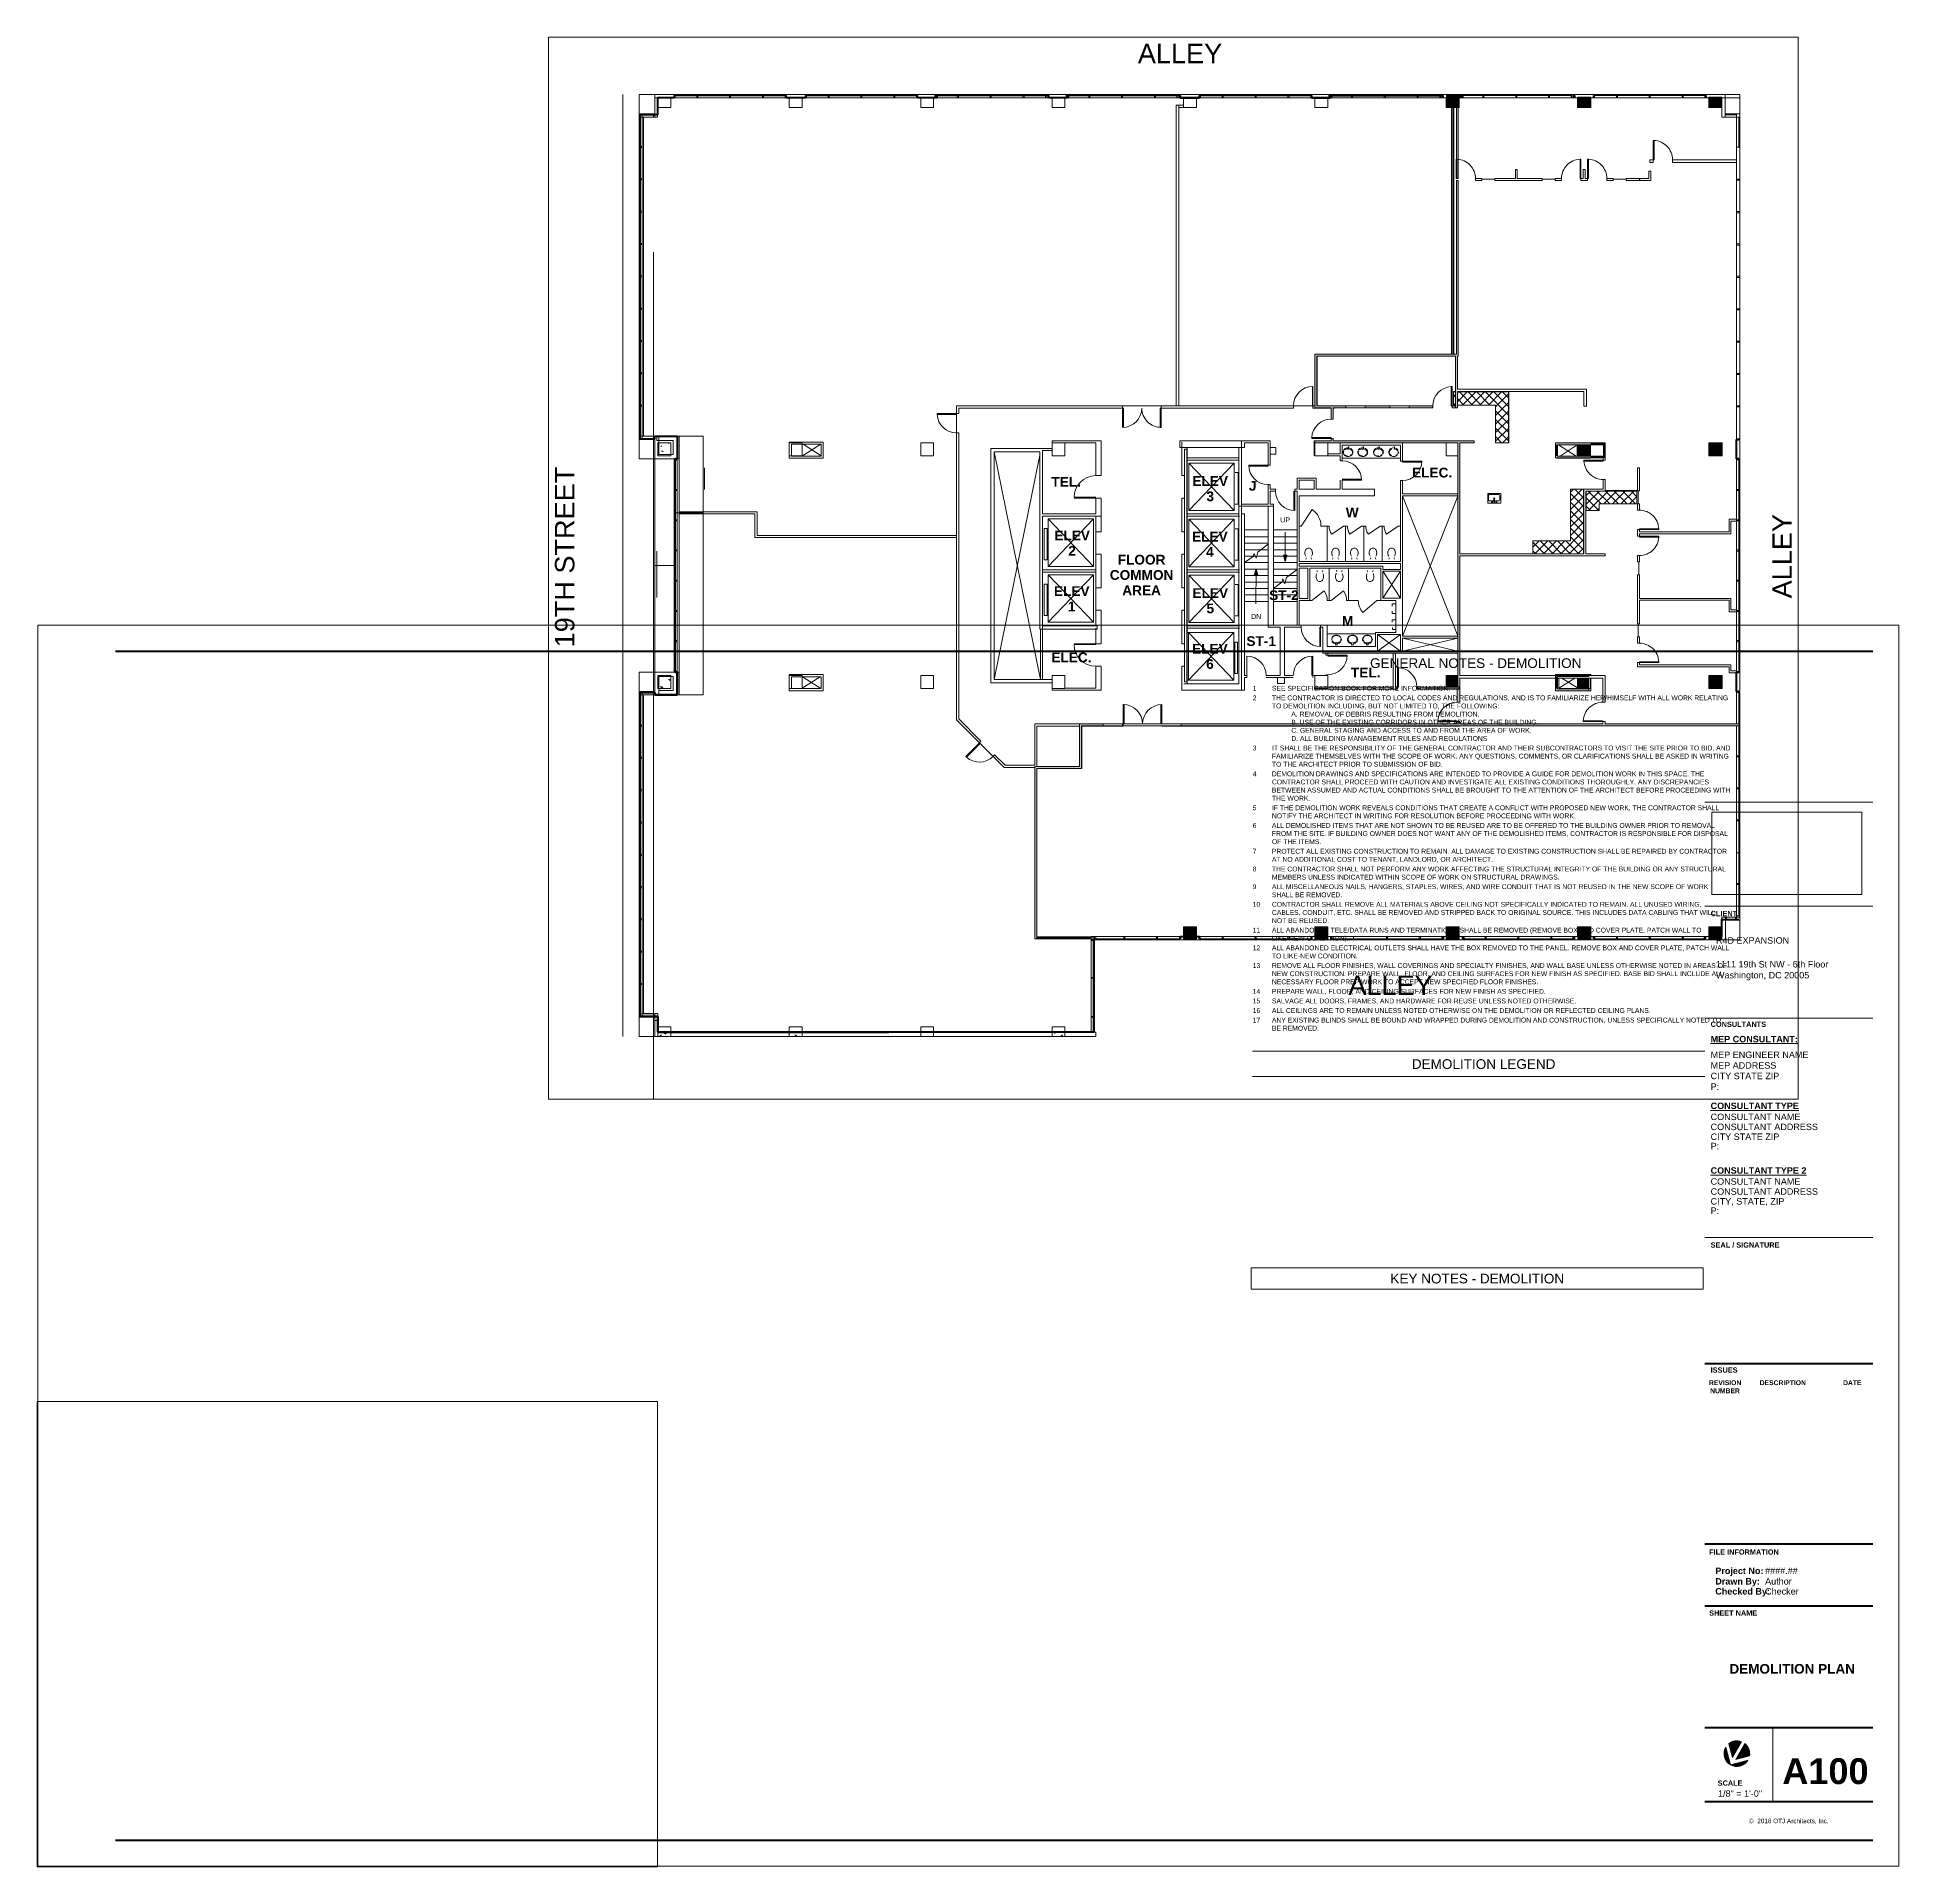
# Paper-space layout 'Layout1' of a CAD drawing. Header units: inches. Extents: x 0 to 36, y 0 to 35.4.
# The model-space entities are those that its viewports show. They can reach past a viewport. Long polylines and large blocks are cut down to what shows.
import ezdxf

# ---------------------------------------------------------------- set-up
doc = ezdxf.new("R2010")
doc.units = ezdxf.units.IN
doc.header["$MEASUREMENT"] = 0
for name, pattern in [('Demolished', [0.1875, 0.125, -0.0625]), ('IMPORT-Dash 1_8_ _2_', [0.3, 0.1875, -0.1125]), ('IMPORT-Dash _2_', [0.375, 0.1875, -0.1875]), ('IMPORT-Double Dash 3_8_', [1, 0.375, -0.125, 0.125, -0.125, 0.125, -0.125])]:
    doc.linetypes.add(name, pattern=pattern)
for name, color, linetype, lineweight in [('A-ANNO-NOTE', 131, 'Continuous', 9), ('A-COLS', 52, 'Continuous', 13), ('A-DETL-THIN', 151, 'Continuous', 9), ('A-DOOR', 31, 'Continuous', 13), ('A-DOOR-FRAM', 250, 'Continuous', 13), ('A-GLAZ', 151, 'Demolished', 9), ('A-GLAZ-CWMG', 250, 'Continuous', 13), ('A-WALL', 113, 'Continuous', 13), ('A-WALL-MBNI', 10, 'Continuous', 20), ('A-WALL-PATT', 111, 'Continuous', 13), ('basebuilding_dwg', 8, 'Continuous', 9), ('G-ANNO-SCHD', 231, 'Continuous', 9), ('G-ANNO-TEXT', 231, 'Continuous', 9), ('G-ANNO-TTLB', 6, 'Continuous', 9), ('G-ANNO-TTLB-THIN', 151, 'Continuous', 9), ('G-ANNO-TTLB-WIDE', 214, 'Continuous', 50), ('I-WALL', 2, 'Continuous', 13), ('L-SITE', 250, 'IMPORT-Double Dash 3_8_', 13), ('P-SANR-FIXT', 6, 'Continuous', 13), ('Q-CASE', 31, 'Demolished', 9), ('S-COLS', 7, 'Continuous', 9)]:
    doc.layers.add(name, color=color, linetype=linetype, lineweight=lineweight)
doc.layers.add('G-ANNO-NPLT', color=191, linetype='Continuous', plot=False)
doc.styles.add('Arial', font='arial.ttf', dxfattribs={"height": 9.46412})
doc.styles.add('Arial_B', font='arialbd.ttf', dxfattribs={"height": 18.11306})
doc.styles.add('Arial_B_1', font='arialbd.ttf', dxfattribs={"height": 0.09375})
doc.styles.add('Swis721 Lt BT', font='swissl.ttf', dxfattribs={"height": 36})
doc.styles.add('Swis721 Lt BT_2', font='swissl.ttf', dxfattribs={"height": 0.088084})
doc.styles.add('Swis721 Lt BT_3', font='swissl.ttf', dxfattribs={"height": 0.125})
doc.styles.add('Swis721 Lt BT_4', font='swissl.ttf', dxfattribs={"height": 0.1875})
doc.styles.add('Swis721 Lt BT_5', font='swissl.ttf', dxfattribs={"height": 0.09375})
doc.styles.add('Swis721 Lt BT_B', font='', dxfattribs={"height": 0.101562})
doc.styles.add('Swis721 Lt BT_B_1', font='', dxfattribs={"height": 0.125})
doc.styles.add('Swis721 Lt BT_B_2', font='', dxfattribs={"height": 0.5})
doc.styles.add('Swis721 Lt BT_B_3', font='', dxfattribs={"height": 0.1875})
doc.styles.get('Swis721 Lt BT_B').set_extended_font_data('Swis721 Lt BT', bold=True)
doc.styles.get('Swis721 Lt BT_B_1').set_extended_font_data('Swis721 Lt BT', bold=True)
doc.styles.get('Swis721 Lt BT_B_2').set_extended_font_data('Swis721 Lt BT', bold=True)
doc.styles.get('Swis721 Lt BT_B_3').set_extended_font_data('Swis721 Lt BT', bold=True)
picture_1 = doc.add_image_def('image1.jpg', size_in_pixel=(2551, 1396))
pattern_1 = [(50, (790.334, 848.196), (55.0854, -4.8198), [5.76, -63.36]), (355, (790.334, 848.196), (-10.6557, 57.7685), [4.608, -50.688]), (100.451, (794.924, 847.794), (44.4295, 52.9487), [4.895, -53.848]), (46.184, (790.334, 863.556), (81.9644, -12.712), [8.64, -95.04]), (96.636, (797.164, 862.5), (71.7815, 74.8124), [7.343, -80.772]), (351.184, (790.33, 863.56), (71.782, 74.8124), [6.912, -76.032]), (21, (798.014, 859.716), (45.842, -30.9215), [5.76, -63.36]), (326, (798.014, 859.716), (18.687, 55.6915), [4.608, -50.688]), (71.451, (801.834, 857.14), (64.529, 24.77), [4.895, -53.848]), (37.5, (790.334, 848.196), (0.9339, 25.5668), [2.534, -47.539, 2.534, -48.922, -50.88]), (37.5, (790.334, 848.196), (0.9339, 25.5668), [-101.529, 0, -50.88]), (37.5, (790.334, 848.196), (0.9339, 25.5668), [0, -101.53, 2.534, -48.346]), (7.5, (790.334, 848.196), (20.20404, 30.2913), [2.534, -26.803, 2.534, -46.387, -19.392]), (7.5, (790.334, 848.196), (20.20404, 30.2913), [-78.258, 0, -19.392]), (7.5, (790.334, 848.196), (20.20404, 30.2913), [0, -78.259, 2.534, -16.858]), (327.5, (773.208, 848.196), (40.9978, -1.7324), [2.534, -16.666, 2.534, -57.37, -79.488]), (327.5, (773.208, 848.196), (40.9978, -1.7324), [-79.104, 0, -79.488]), (327.5, (773.208, 848.196), (40.9978, -1.7324), [0, -79.104, 2.534, -76.954]), (317.5, (765.528, 848.196), (44.7889, 7.6878), [2.534, -22.426, 2.534, -37.248, -56.448]), (317.5, (765.528, 848.196), (44.7889, 7.6878), [-64.742, 0, -56.448]), (317.5, (765.528, 848.196), (44.7889, 7.6878), [0, -64.742, 2.534, -53.914])]

psp = doc.layouts.get("Layout1")

# ---------------------------------------------------------------- texts
at = {"layer": 'G-ANNO-SCHD', "line_spacing_factor": 1.005062}
for s, insert, char_height, width, attachment_point, style in [('GENERAL NOTES - DEMOLITION', (27.829, 23.371), 0.1875, 4.58473, 2, 'Swis721 Lt BT_4'), ('1', (23.514, 22.838), 0.0937, 0.0831, 1, 'Swis721 Lt BT_5'), ('SEE SPECIFICATION BOOK FOR MORE INFORMATION.', (23.886, 22.838), 0.09375, 3.86058, 1, 'Swis721 Lt BT_5'), ('2', (23.514, 22.653), 0.0937, 0.0831, 1, 'Swis721 Lt BT_5'), ('THE CONTRACTOR IS DIRECTED TO LOCAL CODES AND REGULATIONS, AND IS TO FAMILIARIZE HER/HIMSELF WITH ALL WORK RELATING\\PTO DEMOLITION INCLUDING, BUT NOT LIMITED TO, THE FOLLOWING:\\P^IA. REMOVAL OF DEBRIS RESULTING FROM DEMOLITION.\\P^IB. USE OF THE EXISTING CORRIDORS IN OTHER AREAS OF THE BUILDING.\\P^IC. GENERAL STAGING AND ACCESS TO AND FROM THE AREA OF WORK.\\P^ID. ALL BUILDING MANAGEMENT RULES AND REGULATIONS', (23.886, 22.653), 0.09375, 9.83545, 1, 'Swis721 Lt BT_5'), ('3', (23.514, 21.683), 0.0937, 0.0831, 1, 'Swis721 Lt BT_5'), ('IT SHALL BE THE RESPONSIBILITY OF THE GENERAL CONTRACTOR AND THEIR SUBCONTRACTORS TO VISIT THE SITE PRIOR TO BID, AND\\PFAMILIARIZE THEMSELVES WITH THE SCOPE OF WORK. ANY QUESTIONS, COMMENTS, OR CLARIFICATIONS SHALL BE ASKED IN WRITING\\PTO THE ARCHITECT PRIOR TO SUBMISSION OF BID.', (23.886, 21.683), 0.09375, 9.83189, 1, 'Swis721 Lt BT_5'), ('4', (23.514, 21.183), 0.0937, 0.0831, 1, 'Swis721 Lt BT_5'), ('DEMOLITION DRAWINGS AND SPECIFICATIONS ARE INTENDED TO PROVIDE A GUIDE FOR DEMOLITION WORK IN THIS SPACE. THE\\PCONTRACTOR SHALL PROCEED WITH CAUTION AND INVESTIGATE ALL EXISTING CONDITIONS THOROUGHLY. ANY DISCREPANCIES\\PBETWEEN ASSUMED AND ACTUAL CONDITIONS SHALL BE BROUGHT TO THE ATTENTION OF THE ARCHITECT BEFORE PROCEEDING WITH\\PTHE WORK.', (23.886, 21.183), 0.09375, 9.90074, 1, 'Swis721 Lt BT_5'), ('IF THE DEMOLITION WORK REVEALS CONDITIONS THAT CREATE A CONFLICT WITH PROPOSED NEW WORK, THE CONTRACTOR SHALL\\PNOTIFY THE ARCHITECT IN WRITING FOR RESOLUTION BEFORE PROCEEDING WITH WORK.', (23.886, 20.527), 0.09375, 9.62889, 1, 'Swis721 Lt BT_5'), ('5', (23.514, 20.527), 0.0937, 0.0831, 1, 'Swis721 Lt BT_5'), ('6', (23.514, 20.185), 0.0937, 0.0831, 1, 'Swis721 Lt BT_5'), ('ALL DEMOLISHED ITEMS THAT ARE NOT SHOWN TO BE REUSED ARE TO BE OFFERED TO THE BUILDING OWNER PRIOR TO REMOVAL\\PFROM THE SITE. IF BUILDING OWNER DOES NOT WANT ANY OF THE DEMOLISHED ITEMS, CONTRACTOR IS RESPONSIBLE FOR DISPOSAL\\POF THE ITEMS.', (23.886, 20.185), 0.09375, 9.83308, 1, 'Swis721 Lt BT_5'), ('7', (23.514, 19.686), 0.0937, 0.0831, 1, 'Swis721 Lt BT_5'), ('PROTECT ALL EXISTING CONSTRUCTION TO REMAIN. ALL DAMAGE TO EXISTING CONSTRUCTION SHALL BE REPAIRED BY CONTRACTOR\\PAT NO ADDITIONAL COST TO TENANT, LANDLORD, OR ARCHITECT.', (23.886, 19.686), 0.09375, 9.78915, 1, 'Swis721 Lt BT_5'), ('8', (23.514, 19.343), 0.0937, 0.0831, 1, 'Swis721 Lt BT_5'), ('THE CONTRACTOR SHALL NOT PERFORM ANY WORK AFFECTING THE STRUCTURAL INTEGRITY OF THE BUILDING OR ANY STRUCTURAL\\PMEMBERS UNLESS INDICATED WITHIN SCOPE OF WORK ON STRUCTURAL DRAWINGS.', (23.886, 19.343), 0.09375, 9.75116, 1, 'Swis721 Lt BT_5'), ('9', (23.514, 19.001), 0.0937, 0.0831, 1, 'Swis721 Lt BT_5'), ('ALL MISCELLANEOUS NAILS, HANGERS, STAPLES, WIRES, AND WIRE CONDUIT THAT IS NOT REUSED IN THE NEW SCOPE OF WORK\\PSHALL BE REMOVED.', (23.886, 19.001), 0.09375, 9.40333, 1, 'Swis721 Lt BT_5'), ('10', (23.514, 18.659), 0.0937, 0.1662, 1, 'Swis721 Lt BT_5'), ('CONTRACTOR SHALL REMOVE ALL MATERIALS ABOVE CEILING NOT SPECIFICALLY INDICATED TO REMAIN. ALL UNUSED WIRING,\\PCABLES, CONDUIT, ETC. SHALL BE REMOVED AND STRIPPED BACK TO ORIGINAL SOURCE. THIS INCLUDES DATA CABLING THAT WILL\\PNOT BE REUSED.', (23.886, 18.659), 0.09375, 9.58378, 1, 'Swis721 Lt BT_5'), ('11', (23.514, 18.16), 0.0937, 0.1662, 1, 'Swis721 Lt BT_5'), ('ALL ABANDONED TELE/DATA RUNS AND TERMINATIONS SHALL BE REMOVED (REMOVE BOX AND COVER PLATE, PATCH WALL TO\\PLIKE-NEW CONDITION).', (23.886, 18.16), 0.09375, 9.27037, 1, 'Swis721 Lt BT_5'), ('12', (23.514, 17.818), 0.0937, 0.1662, 1, 'Swis721 Lt BT_5'), ('ALL ABANDONED ELECTRICAL OUTLETS SHALL HAVE THE BOX REMOVED TO THE PANEL. REMOVE BOX AND COVER PLATE, PATCH WALL\\PTO LIKE-NEW CONDITION.', (23.886, 17.818), 0.09375, 9.85207, 1, 'Swis721 Lt BT_5'), ('13', (23.514, 17.475), 0.0937, 0.1662, 1, 'Swis721 Lt BT_5'), ('REMOVE ALL FLOOR FINISHES, WALL COVERINGS AND SPECIALTY FINISHES, AND WALL BASE UNLESS OTHERWISE NOTED IN AREAS OF\\PNEW CONSTRUCTION. PREPARE WALL, FLOOR, AND CEILING SURFACES FOR NEW FINISH AS SPECIFIED. BASE BID SHALL INCLUDE ALL\\PNECESSARY FLOOR PREP WORK TO ACCEPT NEW SPECIFIED FLOOR FINISHES.', (23.886, 17.475), 0.09375, 9.78915, 1, 'Swis721 Lt BT_5'), ('14', (23.514, 16.976), 0.0937, 0.1662, 1, 'Swis721 Lt BT_5'), ('PREPARE WALL, FLOOR, AND CEILING SURFACES FOR NEW FINISH AS SPECIFIED.', (23.886, 16.976), 0.09375, 5.89296, 1, 'Swis721 Lt BT_5'), ('15', (23.514, 16.791), 0.0937, 0.1662, 1, 'Swis721 Lt BT_5'), ('16', (23.514, 16.606), 0.0937, 0.1662, 1, 'Swis721 Lt BT_5'), ('ALL CEILINGS ARE TO REMAIN UNLESS NOTED OTHERWISE ON THE DEMOLITION OR REFLECTED CEILING PLANS.', (23.886, 16.606), 0.09375, 8.17702, 1, 'Swis721 Lt BT_5'), ('SALVAGE ALL DOORS, FRAMES, AND HARDWARE FOR REUSE UNLESS NOTED OTHERWISE.', (23.886, 16.791), 0.09375, 6.55063, 1, 'Swis721 Lt BT_5'), ('17', (23.514, 16.421), 0.0937, 0.1662, 1, 'Swis721 Lt BT_5'), ('ANY EXISTING BLINDS SHALL BE BOUND AND WRAPPED DURING DEMOLITION AND CONSTRUCTION, UNLESS SPECIFICALLY NOTED TO\\PBE REMOVED.', (23.886, 16.421), 0.09375, 9.72742, 1, 'Swis721 Lt BT_5'), ('KEY NOTES - DEMOLITION', (27.858, 11.469), 0.1875, 3.75611, 2, 'Swis721 Lt BT_4')]:
    psp.add_mtext(s, dxfattribs=dict(at, insert=insert, char_height=char_height, width=width, attachment_point=attachment_point, style=style))
at = {"layer": 'G-ANNO-TEXT', "color": 7, "insert": (26.592, 15.617), "char_height": 0.1875, "width": 3.18781, "attachment_point": 1, "style": 'Swis721 Lt BT_4'}
psp.add_mtext('DEMOLITION LEGEND', dxfattribs=at)
at = {"layer": 'G-ANNO-TTLB', "attachment_point": 1}
for s, insert, char_height, width, style in [('R4D EXPANSION', (32.476, 17.977), 0.125, 1.60022, 'Swis721 Lt BT_3'), ('Washington, DC 20005', (32.476, 17.305), 0.125, 2.11784, 'Swis721 Lt BT_3'), ('1111 19th St NW - 6th Floor', (32.476, 17.516), 0.125, 2.52816, 'Swis721 Lt BT_3'), ('MEP ENGINEER NAME', (32.373, 15.766), 0.125, 2.15256, 'Swis721 Lt BT_3'), ('MEP ADDRESS', (32.373, 15.56), 0.125, 1.43609, 'Swis721 Lt BT_3'), ('CITY STATE ZIP', (32.373, 15.356), 0.125, 1.45819, 'Swis721 Lt BT_3'), ('P:', (32.373, 15.15), 0.125, 0.18622, 'Swis721 Lt BT_3'), ('\\LCONSULTANT TYPE', (32.373, 14.778), 0.125, 1.94425, 'Swis721 Lt BT_B_1'), ('CONSULTANT NAME', (32.373, 14.565), 0.125, 1.98844, 'Swis721 Lt BT_3'), ('CONSULTANT ADDRESS', (32.373, 14.371), 0.125, 2.35772, 'Swis721 Lt BT_3'), ('CITY STATE ZIP', (32.373, 14.181), 0.125, 1.45819, 'Swis721 Lt BT_3'), ('P:', (32.373, 14.001), 0.125, 0.18622, 'Swis721 Lt BT_3'), ('\\LCONSULTANT TYPE 2', (32.373, 13.528), 0.125, 2.121, 'Swis721 Lt BT_B_1'), ('CONSULTANT NAME', (32.373, 13.315), 0.125, 1.98844, 'Swis721 Lt BT_3'), ('CONSULTANT ADDRESS', (32.373, 13.121), 0.125, 2.35772, 'Swis721 Lt BT_3'), ('CITY, STATE, ZIP', (32.373, 12.931), 0.125, 1.57181, 'Swis721 Lt BT_3'), ('P:', (32.373, 12.751), 0.125, 0.18622, 'Swis721 Lt BT_3'), ('####.##', (33.427, 5.786), 0.125, 1.04156, 'Swis721 Lt BT_3'), ('Author', (33.427, 5.583), 0.125, 0.59653, 'Swis721 Lt BT_3'), ('Checker', (33.427, 5.389), 0.125, 0.76066, 'Swis721 Lt BT_3'), ('DEMOLITION PLAN', (32.736, 3.921), 0.1875, 2.7775, 'Swis721 Lt BT_B_3'), ('A100', (33.759, 2.099), 0.5, 1.87797, 'Swis721 Lt BT_B_2'), (' 1/8" = 1\'-0"', (32.468, 1.478), 0.125, 1.07628, 'Swis721 Lt BT_3')]:
    psp.add_mtext(s, dxfattribs=dict(at, insert=insert, char_height=char_height, width=width, style=style))

msp = doc.modelspace()

# ---------------------------------------------------------------- blocks, each defined once
blk = doc.blocks.new('TB-DC_VA-24 x 36 - DC_VA 24X36-3374688-DEMOLITION PLAN')
at = {"layer": 'G-ANNO-TTLB'}
h = blk.add_hatch(color=256, dxfattribs=at)
edge = h.paths.add_edge_path(flags=0)
edge.add_line((32.665, 2.311), (32.756, 1.972))
edge.add_arc((32.88, 2.187), 0.249, 150, 240, ccw=False)
h = blk.add_hatch(color=256, dxfattribs=at)
edge = h.paths.add_edge_path(flags=0)
edge.add_line((32.794, 2.111), (32.723, 2.379))
edge.add_arc((32.88, 2.187), 0.249, 68.4565, 129.3927, ccw=False)
edge.add_line((32.972, 2.418), (32.794, 2.111))
h = blk.add_hatch(color=256, dxfattribs=at)
edge = h.paths.add_edge_path(flags=0)
edge.add_line((33.126, 2.146), (32.858, 2.074))
edge.add_line((32.858, 2.074), (33.035, 2.382))
edge.add_arc((32.88, 2.187), 0.249, -9.3927, 51.5435, ccw=False)
h = blk.add_hatch(color=256, dxfattribs=at)
edge = h.paths.add_edge_path(flags=0)
edge.add_line((32.756, 1.972), (33.096, 2.063))
edge.add_arc((32.88, 2.187), 0.249, 240, 330, ccw=False)
at = {"layer": 'A-ANNO-NOTE'}
for p, q in [((32.756, 1.972), (32.665, 2.311)), ((32.665, 2.311), (32.756, 1.972)), ((32.756, 1.972), (32.665, 2.311)), ((32.723, 2.379), (32.794, 2.111)), ((32.794, 2.111), (32.723, 2.379)), ((32.723, 2.379), (32.794, 2.111)), ((32.972, 2.418), (32.794, 2.111)), ((32.794, 2.111), (32.972, 2.418)), ((32.794, 2.111), (32.972, 2.418)), ((33.035, 2.382), (32.858, 2.074)), ((32.858, 2.074), (33.035, 2.382)), ((33.035, 2.382), (32.858, 2.074)), ((33.096, 2.063), (32.756, 1.972)), ((32.756, 1.972), (33.096, 2.063)), ((33.096, 2.063), (32.756, 1.972)), ((33.126, 2.146), (32.858, 2.074)), ((32.858, 2.074), (33.126, 2.146)), ((32.858, 2.074), (33.126, 2.146))]:
    blk.add_line(p, q, dxfattribs=at)
for start, end in [(150, 240), (150, 240), (150, 240), (68.4565, 129.3927), (68.4565, 129.3927), (68.4565, 129.3927), (350.6073, 51.5435), (350.6073, 51.5435), (350.6073, 51.5435), (240, 330), (240, 330), (240, 330)]:
    blk.add_arc((32.88, 2.187), 0.249, start, end, dxfattribs=at)
at = {"layer": 'G-ANNO-TTLB'}
for p, q in [((0.012, 24.012), (0.012, 0.012)), ((36.012, 24.012), (0.012, 24.012)), ((36.012, 0.012), (36.012, 24.012)), ((32.262, 20.586), (35.512, 20.586)), ((32.262, 20.586), (35.512, 20.586)), ((0.012, 0.012), (36.012, 0.012))]:
    blk.add_line(p, q, dxfattribs=at)
at = {"layer": 'G-ANNO-TTLB-THIN'}
for p, q in [((32.262, 18.58), (35.512, 18.58)), ((32.262, 16.41), (35.512, 16.41)), ((32.262, 12.172), (35.512, 12.172)), ((33.575, 2.69), (33.575, 1.262))]:
    blk.add_line(p, q, dxfattribs=at)
at = {"layer": 'G-ANNO-TTLB-WIDE'}
for p, q in [((35.512, 23.502), (1.512, 23.502)), ((32.262, 9.731), (35.512, 9.731)), ((35.512, 6.238), (32.262, 6.238)), ((35.512, 5.041), (32.262, 5.041)), ((32.262, 2.69), (35.512, 2.69)), ((32.262, 1.262), (35.512, 1.262)), ((1.512, 0.512), (32.262, 0.512)), ((32.262, 0.512), (35.512, 0.512))]:
    blk.add_line(p, q, dxfattribs=at)
at = {"layer": 'G-ANNO-TTLB', "attachment_point": 1}
for s, insert, char_height, width, style in [('CLIENT', (32.373, 18.484), 0.1016, 0.57128, 'Swis721 Lt BT_B'), ('CONSULTANTS', (32.374, 16.344), 0.10156, 1.19938, 'Swis721 Lt BT_B'), ('\\LMEP CONSULTANT:', (32.373, 16.069), 0.125, 1.94425, 'Swis721 Lt BT_B_1'), ('SEAL / SIGNATURE', (32.373, 12.075), 0.10156, 1.48344, 'Swis721 Lt BT_B'), ('REVISION ', (32.341, 9.408), 0.0937, 0.78906, 'Arial_B_1'), ('ISSUES', (32.373, 9.657), 0.1016, 0.58075, 'Swis721 Lt BT_B'), ('DESCRIPTION', (33.322, 9.408), 0.09375, 1.09838, 'Arial_B_1'), ('DATE', (34.935, 9.408), 0.0937, 0.43556, 'Arial_B_1'), ('NUMBER', (32.364, 9.251), 0.0937, 0.71016, 'Arial_B_1'), ('FILE INFORMATION', (32.344, 6.138), 0.10156, 1.51816, 'Swis721 Lt BT_B'), ('Project No:', (32.463, 5.786), 0.125, 1.05103, 'Swis721 Lt BT_B_1'), ('Drawn By:', (32.463, 5.583), 0.125, 0.96581, 'Swis721 Lt BT_B_1'), ('Checked By:', (32.463, 5.389), 0.125, 1.20253, 'Swis721 Lt BT_B_1'), ('SHEET NAME', (32.344, 4.958), 0.1016, 1.04156, 'Swis721 Lt BT_B'), ('SCALE', (32.509, 1.669), 0.1016, 0.52709, 'Swis721 Lt BT_B'), ('©  2016 OTJ Architects, Inc.', (33.116, 0.93), 0.08808, 1.85587, 'Swis721 Lt BT_2')]:
    blk.add_mtext(s, dxfattribs=dict(at, insert=insert, char_height=char_height, width=width, style=style))
at = {"layer": 'G-ANNO-TTLB'}
image = blk.add_image(picture_1, insert=(32.394, 18.804), size_in_units=(2.907, 1.591), dxfattribs=at)
image.dxf.flags = 7
blk = doc.blocks.new('Single-Flush - 36_ x 84_-4272511-FIRST FLOOR DEMOLITION')
at = {"layer": 'A-DOOR', "color": 8, "lineweight": 20}
for p, q in [((16.25, 1.75), (16.25, 37.774)), ((18, 37.774), (16.25, 37.774)), ((18, 1.75), (18, 37.774)), ((18, 1.75), (16.25, 1.75))]:
    blk.add_line(p, q, dxfattribs=at)
at = {"layer": 'A-DOOR', "color": 55}
blk.add_arc((18, 1.75), 36.067, 92.7812, 180, dxfattribs=at)
blk = doc.blocks.new('Single-Flush - 36_ x 84_-4272685-FIRST FLOOR DEMOLITION')
at = {"layer": 'A-DOOR', "color": 8, "lineweight": 20}
for p, q in [((16.25, -1.75), (16.25, -37.774)), ((18, -1.75), (16.25, -1.75)), ((18, -1.75), (18, -37.774)), ((18, -37.774), (16.25, -37.774))]:
    blk.add_line(p, q, dxfattribs=at)
at = {"layer": 'A-DOOR', "color": 55}
blk.add_arc((18, -1.75), 36.067, 180, 267.2188, dxfattribs=at)
blk = doc.blocks.new('Single-Flush - 36_ x 84_-V2-FIRST FLOOR DEMOLITION')
at = {"layer": 'A-DOOR', "color": 10, "linetype": 'Demolished', "lineweight": 20}
for p, q in [((16.25, 1.75), (16.25, 37.774)), ((18, 37.774), (16.25, 37.774)), ((18, 1.75), (18, 37.774)), ((18, 1.75), (16.25, 1.75))]:
    blk.add_line(p, q, dxfattribs=at)
at = {"layer": 'A-DOOR', "color": 7, "linetype": 'Demolished', "lineweight": 9}
blk.add_arc((18, 1.75), 36.067, 92.7812, 180, dxfattribs=at)
blk = doc.blocks.new('Single-Flush - 36_ x 84_-V3-FIRST FLOOR DEMOLITION')
at = {"layer": 'A-DOOR', "color": 10, "linetype": 'Demolished', "lineweight": 20}
for p, q in [((16.25, -1.75), (16.25, -37.774)), ((18, -1.75), (16.25, -1.75)), ((18, -1.75), (18, -37.774)), ((18, -37.774), (16.25, -37.774))]:
    blk.add_line(p, q, dxfattribs=at)
at = {"layer": 'A-DOOR', "color": 7, "linetype": 'Demolished', "lineweight": 9}
blk.add_arc((18, -1.75), 36.067, 180, 267.2188, dxfattribs=at)
blk = doc.blocks.new('Sink Kitchen-Single - 24_ X 18_-4368646-FIRST FLOOR DEMOLITION')
at = {"layer": 'P-SANR-FIXT', "color": 55}
for p, q in [((12.618, 9.092), (-11.382, 9.092)), ((-11.382, 9.092), (-11.382, -8.908)), ((12.618, -8.908), (12.618, 9.092)), ((0.118, 6.842), (0.118, 2.092)), ((1.118, 6.842), (1.118, 2.092)), ((0.118, 4.592), (-7.882, 4.592)), ((9.118, 4.592), (1.118, 4.592)), ((-9.882, 2.592), (-9.882, -5.408)), ((11.118, -5.408), (11.118, 2.592)), ((-7.882, -7.408), (9.118, -7.408)), ((-11.382, -8.908), (12.618, -8.908))]:
    blk.add_line(p, q, dxfattribs=at)
for centre, radius, start, end in [((-3.382, 6.842), 1, 360, 180), ((4.618, 6.842), 1, 360, 180), ((0.618, 6.842), 0.5, 360, 180), ((-3.382, 6.842), 1, 180, 0), ((4.618, 6.842), 1, 180, 360), ((-7.882, 2.592), 2, 90, 180), ((9.118, 2.592), 2, 360, 90), ((0.618, 2.092), 0.5, 180, 0), ((0.618, 0), 1, 360, 180), ((0.618, 0), 1, 180, 0), ((-7.882, -5.408), 2, 180, 270), ((9.118, -5.408), 2, 270, 0)]:
    blk.add_arc(centre, radius, start, end, dxfattribs=at)
blk = doc.blocks.new('C-Counter Top - ADJ HEIGHT-4952900-FIRST FLOOR DEMOLITION')
at = {"layer": 'Q-CASE'}
h = blk.add_hatch(dxfattribs=at)
h.set_pattern_fill('FP_3', style=0, pattern_type=2)
h.set_pattern_definition([(315, (-1140.546, 1852.875), (8.012227, 8.012227), []), (45, (-1140.546, 1852.875), (-8.012227, 8.012227), [])])
h.paths.add_polyline_path([(-47.262, -25), (-35.262, -25), (-35.262, -95.063), (-11.262, -95.063), (-11.262, -0.75), (-47.262, -0.75)], flags=0)
at = {"layer": 'Q-CASE', "color": 7}
for p, q in [((-47.262, 0), (-47.262, -0.75)), ((-47.262, -0.75), (-47.262, -25)), ((-47.262, -0.75), (-11.262, -0.75)), ((-47.262, -25), (-35.262, -25)), ((-35.262, -25), (-35.262, -95.063)), ((-11.262, -36), (-11.262, -95.063)), ((-10.512, -95.063), (-10.512, -36)), ((-35.262, -95.063), (-11.262, -95.063)), ((-11.262, -95.063), (-10.512, -95.063))]:
    blk.add_line(p, q, dxfattribs=at)
blk = doc.blocks.new('Single-Flush - 36_ x 84_-4422079-FIRST FLOOR DEMOLITION')
at = {"layer": 'A-DOOR', "color": 8, "lineweight": 20}
for p, q in [((16.25, -2.312), (16.25, -38.337)), ((18, -2.312), (16.25, -2.312)), ((18, -2.312), (18, -38.337)), ((18, -38.337), (16.25, -38.337))]:
    blk.add_line(p, q, dxfattribs=at)
at = {"layer": 'A-DOOR', "color": 55}
blk.add_arc((18, -2.312), 36.067, 180, 267.2188, dxfattribs=at)
blk = doc.blocks.new('Frameless opening with glazing - 24_ x 96_-4458918-FIRST FLOOR DEMOLITION')
at = {"layer": 'A-GLAZ', "color": 10, "lineweight": 20}
blk.add_line((-13.5, -0.625), (10.5, -0.625), dxfattribs=at)
blk = doc.blocks.new('C-Counter Top - ADJ HEIGHT-4952901-FIRST FLOOR DEMOLITION')
at = {"layer": 'Q-CASE'}
h = blk.add_hatch(dxfattribs=at)
h.set_pattern_fill('FP_4', style=0, pattern_type=2)
h.set_pattern_definition([(135, (1085.522, -1849.375), (-8.012227, -8.012227), []), (225, (1085.522, -1849.375), (8.012227, -8.012227), [])])
h.paths.add_polyline_path([(72.738, -95.063), (72.738, -0.75), (-47.262, -0.75), (-47.262, -25), (48.738, -25), (48.738, -95.063)], flags=0)
at = {"layer": 'Q-CASE', "color": 7}
for p, q in [((-47.262, 0), (-47.262, -0.75)), ((-47.262, -0.75), (-47.262, -25)), ((-47.262, -0.75), (72.738, -0.75)), ((-47.262, -25), (48.738, -25)), ((48.738, -25), (48.738, -95.063)), ((48.738, -95.063), (72.738, -95.063))]:
    blk.add_line(p, q, dxfattribs=at)
blk = doc.blocks.new('Single-Flush - 36_ x 84_-V4-FIRST FLOOR DEMOLITION')
at = {"layer": 'A-DOOR', "color": 10, "linetype": 'Demolished', "lineweight": 20}
for p, q in [((16.25, -2.312), (16.25, -38.337)), ((18, -2.312), (16.25, -2.312)), ((18, -2.312), (18, -38.337)), ((18, -38.337), (16.25, -38.337))]:
    blk.add_line(p, q, dxfattribs=at)
at = {"layer": 'A-DOOR', "color": 7, "linetype": 'Demolished', "lineweight": 9}
blk.add_arc((18, -2.312), 36.067, 180, 267.2188, dxfattribs=at)
blk = doc.blocks.new('C-Counter Top - ADJ HEIGHT-4952902-FIRST FLOOR DEMOLITION')
at = {"layer": 'Q-CASE'}
h = blk.add_hatch(dxfattribs=at)
h.set_pattern_fill('FP_5', style=0, pattern_type=2)
h.set_pattern_definition([(45, (-1654.627, -1313.919), (-8.012227, 8.012227), []), (135, (-1654.627, -1313.919), (-8.012227, -8.012227), [])])
h.paths.add_polyline_path([(54.489, -95.063), (54.489, -0.75), (-40.262, -0.75), (-40.262, -25), (30.489, -25), (30.489, -95.063)], flags=0)
h.paths.add_polyline_path([(-47.262, -25), (-43.762, -25), (-43.762, -0.75), (-47.262, -0.75)], flags=0)
at = {"layer": 'Q-CASE', "color": 7}
for p, q in [((-43.762, 0), (-47.262, 0)), ((-47.262, 0), (-47.262, -0.75)), ((55.239, -95.063), (55.239, 0)), ((-47.262, -0.75), (-47.262, -25)), ((-47.262, -0.75), (-43.762, -0.75)), ((-40.262, -0.75), (54.489, -0.75)), ((54.489, -0.75), (54.489, -95.063)), ((-47.262, -25), (-43.762, -25)), ((-40.262, -25), (30.489, -25)), ((30.489, -25), (30.489, -95.063)), ((30.489, -95.063), (54.489, -95.063)), ((54.489, -95.063), (55.239, -95.063))]:
    blk.add_line(p, q, dxfattribs=at)
blk = doc.blocks.new('basebuilding_dwg_Concrete-Rectangular-Column - 2_ X 2_-2564053-GROSS BLDG AREA - LEVEL 6-4771483-FIRST FLOOR DEMOLITION')
at = {"layer": 'S-COLS', "flags": 128}
blk.add_lwpolyline([(12, 12), (-12, 12), (-12, -12), (12, -12)], close=True, dxfattribs=at)
blk = doc.blocks.new('basebuilding_dwg_Concrete-Rectangular-Column - 2_ X 2_-2452982-GROSS BLDG AREA - LEVEL 6-4771484-FIRST FLOOR DEMOLITION')
at = {"layer": 'S-COLS', "flags": 128}
blk.add_lwpolyline([(12, 12), (-12, 12), (-12, -12), (-11.22, -12)], dxfattribs=at)
blk = doc.blocks.new('basebuilding_dwg_System Panel - Glazed EXIST-BLACK-1018897-GROSS BLDG AREA - LEVEL 6-4771485-FIRST FLOOR DEMOLITION')
at = {"layer": 'A-GLAZ', "color": 7, "linetype": 'Continuous', "flags": 128}
blk.add_lwpolyline([(-20, -1.5), (20, -1.5), (20, -0.5), (-20, -0.5)], close=True, dxfattribs=at)
blk = doc.blocks.new('basebuilding_dwg_System Panel - Glazed EXIST-BLACK-1018898-GROSS BLDG AREA - LEVEL 6-4771486-FIRST FLOOR DEMOLITION')
at = {"layer": 'A-GLAZ', "color": 7, "linetype": 'Continuous', "flags": 128}
blk.add_lwpolyline([(-29.5, -1.5), (29.5, -1.5), (29.5, -0.5), (-29.5, -0.5)], close=True, dxfattribs=at)
blk = doc.blocks.new('basebuilding_dwg_Rectangular Mullion - 2_ x 6_ rectangular-BLACK-1018865-GROSS BLDG AREA - LEVEL 6-4771487-FIRST FLOOR DEMOLITION')
at = {"layer": 'A-GLAZ-CWMG', "flags": 128}
blk.add_lwpolyline([(-1, 6), (1, 6), (1, 0), (-1, 0)], close=True, dxfattribs=at)
blk = doc.blocks.new('basebuilding_dwg_Rectangular Mullion - 2_ x 6_ rectangular-BLACK-1018893-GROSS BLDG AREA - LEVEL 6-4771488-FIRST FLOOR DEMOLITION')
at = {"layer": 'A-GLAZ-CWMG'}
for p, q in [((-104.72, 1017.205), (-144.72, 1017.205)), ((-104.72, 1011.205), (-144.72, 1011.205))]:
    blk.add_line(p, q, dxfattribs=at)
blk = doc.blocks.new('basebuilding_dwg_Rectangular Mullion - 2_ x 6_ rectangular-BLACK-1018894-GROSS BLDG AREA - LEVEL 6-4771489-FIRST FLOOR DEMOLITION')
at = {"layer": 'A-GLAZ-CWMG'}
for p, q in [((59.28, 1017.205), (19.28, 1017.205)), ((59.28, 1011.205), (19.28, 1011.205))]:
    blk.add_line(p, q, dxfattribs=at)
blk = doc.blocks.new('basebuilding_dwg_Rectangular Mullion - 2_ x 6_ rectangular-BLACK-430961-GROSS BLDG AREA - LEVEL 6-4771490-FIRST FLOOR DEMOLITION')
at = {"layer": 'A-GLAZ-CWMG'}
for p, q in [((-43.72, 1017.205), (-102.72, 1017.205)), ((-43.72, 1011.205), (-102.72, 1011.205))]:
    blk.add_line(p, q, dxfattribs=at)
blk = doc.blocks.new('basebuilding_dwg_Rectangular Mullion - 2_ x 6_ rectangular-BLACK-167180-GROSS BLDG AREA - LEVEL 6-4771491-FIRST FLOOR DEMOLITION')
at = {"layer": 'A-GLAZ-CWMG', "flags": 128}
blk.add_lwpolyline([(0, 6), (-2, 6), (-2, 0), (0, 0)], close=True, dxfattribs=at)
blk = doc.blocks.new('basebuilding_dwg_Rectangular Mullion - 2_ x 6_ rectangular-BLACK-167181-GROSS BLDG AREA - LEVEL 6-4771492-FIRST FLOOR DEMOLITION')
at = {"layer": 'A-GLAZ-CWMG', "flags": 128}
blk.add_lwpolyline([(-2, 6), (0, 6), (0, 0), (-2, 0)], close=True, dxfattribs=at)
blk = doc.blocks.new('basebuilding_dwg_Single-Flush - 36_ x 84_-2024253-GROSS BLDG AREA - LEVEL 6-4771493-FIRST FLOOR DEMOLITION')
at = {"layer": 'A-DOOR', "color": 250, "flags": 128}
blk.add_lwpolyline([(16, 2), (16, 38.011), (18, 38.011), (18, 2)], close=True, dxfattribs=at)
at = {"layer": 'A-DOOR', "color": 7, "lineweight": 9}
blk.add_arc((18, 2), 36.067, 93.1789, 180, dxfattribs=at)
blk = doc.blocks.new('basebuilding_dwg_Double-Flush - 72_ x 78_-1244933-GROSS BLDG AREA - LEVEL 6-4771494-FIRST FLOOR DEMOLITION')
at = {"layer": 'A-DOOR', "color": 250, "flags": 128}
blk.add_lwpolyline([(-34, 2), (-34, 38), (-36, 38), (-36, 2)], close=True, dxfattribs=at)
blk.add_lwpolyline([(34, 37.944), (34, 2), (36, 2), (36, 38)], dxfattribs=at)
at = {"layer": 'A-DOOR', "color": 7, "lineweight": 9}
for centre, start, end in [((-36, 2), 360, 90), ((36, 2), 90, 180)]:
    blk.add_arc(centre, 36, start, end, dxfattribs=at)
blk = doc.blocks.new('basebuilding_dwg_Double-Flush - 72_ x 78_-1244933-GROSS BLDG AREA - LEVEL 6-V1-FIRST FLOOR DEMOLITION')
at = {"layer": 'A-DOOR', "color": 250}
for p, q in [((34, 37.944), (34, 2)), ((36, 2), (36, 38))]:
    blk.add_line(p, q, dxfattribs=at)
at = {"layer": 'A-DOOR', "color": 250, "flags": 128}
blk.add_lwpolyline([(-34, 2), (-34, 38), (-36, 38), (-36, 2)], dxfattribs=at)
at = {"layer": 'A-DOOR', "color": 7, "lineweight": 9}
for centre, start, end in [((-36, 2), 360, 90), ((36, 2), 90, 180)]:
    blk.add_arc(centre, 36, start, end, dxfattribs=at)
blk = doc.blocks.new('basebuilding_dwg_ST - TYPE F - SINGLE ALL GLASS - 36_ x 96_ NEW-1710231-GROSS BLDG AREA - LEVEL 6-4771495-FIRST FLOOR DEMOLITION')
at = {"layer": 'A-DOOR', "color": 250, "flags": 128}
blk.add_lwpolyline([(17.5, 2), (17.5, 38), (18, 38), (18, 2)], close=True, dxfattribs=at)
at = {"layer": 'A-DOOR', "color": 7, "lineweight": 9}
blk.add_arc((18, 2), 36, 90, 180, dxfattribs=at)
blk = doc.blocks.new('basebuilding_dwg_System Panel - Glazed EXIST-BLACK-1040790-GROSS BLDG AREA - LEVEL 6-4771496-FIRST FLOOR DEMOLITION')
at = {"layer": 'A-GLAZ', "color": 7, "linetype": 'Continuous', "flags": 128}
blk.add_lwpolyline([(-12.514, 0.5), (12.514, 0.5), (12.514, 1.5), (-12.514, 1.5)], close=True, dxfattribs=at)
blk = doc.blocks.new('basebuilding_dwg_System Panel - Glazed EXIST-BLACK-1040792-GROSS BLDG AREA - LEVEL 6-4771497-FIRST FLOOR DEMOLITION')
at = {"layer": 'A-GLAZ', "color": 7, "linetype": 'Continuous', "flags": 128}
blk.add_lwpolyline([(-30, 0.5), (30, 0.5), (30, 1.5), (-30, 1.5)], close=True, dxfattribs=at)
blk = doc.blocks.new('basebuilding_dwg_System Panel - Glazed EXIST-BLACK-1040793-GROSS BLDG AREA - LEVEL 6-4771498-FIRST FLOOR DEMOLITION')
at = {"layer": 'A-GLAZ', "color": 7, "linetype": 'Continuous', "flags": 128}
blk.add_lwpolyline([(-29, 0.5), (29, 0.5), (29, 1.5), (-29, 1.5)], close=True, dxfattribs=at)
blk = doc.blocks.new('basebuilding_dwg_System Panel - Glazed EXIST-BLACK-1040794-GROSS BLDG AREA - LEVEL 6-4771499-FIRST FLOOR DEMOLITION')
at = {"layer": 'A-GLAZ', "color": 7, "linetype": 'Continuous', "flags": 128}
blk.add_lwpolyline([(-29.25, 0.5), (29.25, 0.5), (29.25, 1.5), (-29.25, 1.5)], close=True, dxfattribs=at)
blk = doc.blocks.new('basebuilding_dwg_System Panel - Glazed EXIST-BLACK-1040797-GROSS BLDG AREA - LEVEL 6-4771500-FIRST FLOOR DEMOLITION')
at = {"layer": 'A-GLAZ', "color": 7, "linetype": 'Continuous', "flags": 128}
blk.add_lwpolyline([(-12.486, 0.5), (12.486, 0.5), (12.486, 1.5), (-12.486, 1.5)], close=True, dxfattribs=at)
blk = doc.blocks.new('basebuilding_dwg_Rectangular Mullion - 2_ x 6_ rectangular-BLACK-1040791-GROSS BLDG AREA - LEVEL 6-4771501-FIRST FLOOR DEMOLITION')
at = {"layer": 'A-GLAZ-CWMG', "flags": 128}
blk.add_lwpolyline([(-1, 0), (1, 0), (1, -6), (-1, -6)], close=True, dxfattribs=at)
blk = doc.blocks.new('basebuilding_dwg_Rectangular Mullion - 2_ x 6_ rectangular-BLACK-1018852-GROSS BLDG AREA - LEVEL 6-4771502-FIRST FLOOR DEMOLITION')
at = {"layer": 'A-GLAZ-CWMG', "flags": 128}
for points in [[(-695.72, -153.295), (-695.72, -93.295), (-695.22, -93.295)], [(-694.22, -93.295), (-689.72, -93.295), (-689.72, -153.295)]]:
    blk.add_lwpolyline(points, dxfattribs=at)
blk = doc.blocks.new('basebuilding_dwg_Rectangular Mullion - 2_ x 6_ rectangular-BLACK-176579-GROSS BLDG AREA - LEVEL 6-4771503-FIRST FLOOR DEMOLITION')
at = {"layer": 'A-GLAZ-CWMG'}
for p, q in [((-695.72, -333.295), (-695.72, -275.295)), ((-689.72, -333.295), (-689.72, -275.295))]:
    blk.add_line(p, q, dxfattribs=at)
blk = doc.blocks.new('basebuilding_dwg_Rectangular Mullion - 2_ x 6_ rectangular-BLACK-1018934-GROSS BLDG AREA - LEVEL 6-4771504-FIRST FLOOR DEMOLITION')
at = {"layer": 'A-GLAZ-CWMG', "flags": 128}
for points in [[(-695.22, -693.795), (-695.72, -693.795), (-695.72, -635.295)], [(-689.72, -635.295), (-689.72, -693.795), (-694.22, -693.795)]]:
    blk.add_lwpolyline(points, dxfattribs=at)
blk = doc.blocks.new('basebuilding_dwg_Rectangular Mullion - 2_ x 6_ rectangular-BLACK-1040795-GROSS BLDG AREA - LEVEL 6-4771505-FIRST FLOOR DEMOLITION')
at = {"layer": 'A-GLAZ-CWMG', "flags": 128}
for points in [[(-693.72, -694.295), (-693.72, -689.795), (-668.747, -689.795)], [(-668.747, -695.795), (-693.72, -695.795), (-693.72, -695.295)]]:
    blk.add_lwpolyline(points, dxfattribs=at)
blk = doc.blocks.new('basebuilding_dwg_Rectangular Mullion - 2_ x 6_ rectangular-BLACK-1040798-GROSS BLDG AREA - LEVEL 6-4771506-FIRST FLOOR DEMOLITION')
at = {"layer": 'A-GLAZ-CWMG', "flags": 128}
blk.add_lwpolyline([(-2, 0), (0, 0), (0, -6), (-2, -6)], close=True, dxfattribs=at)
blk = doc.blocks.new('basebuilding_dwg_Rectangular Mullion - 2_ x 6_ rectangular-BLACK-1040789-GROSS BLDG AREA - LEVEL 6-4771507-FIRST FLOOR DEMOLITION')
at = {"layer": 'A-GLAZ-CWMG', "flags": 128}
for points in [[(-693.72, -91.795), (-693.72, -91.295), (-668.692, -91.295)], [(-668.692, -97.295), (-693.72, -97.295), (-693.72, -92.795)]]:
    blk.add_lwpolyline(points, dxfattribs=at)
blk = doc.blocks.new('basebuilding_dwg_Rectangular Mullion - 2_ x 6_ rectangular-BLACK-1040799-GROSS BLDG AREA - LEVEL 6-4771508-FIRST FLOOR DEMOLITION')
at = {"layer": 'A-GLAZ-CWMG', "flags": 128}
blk.add_lwpolyline([(0, 0), (-2, 0), (-2, -6), (0, -6)], close=True, dxfattribs=at)
blk = doc.blocks.new('basebuilding_dwg_System Panel - Glazed EXIST-BLACK-1030290-GROSS BLDG AREA - LEVEL 6-4771509-FIRST FLOOR DEMOLITION')
at = {"layer": 'A-GLAZ', "color": 7, "linetype": 'Continuous', "flags": 128}
blk.add_lwpolyline([(-12.514, -1.5), (12.514, -1.5), (12.514, -0.5), (-12.514, -0.5)], close=True, dxfattribs=at)
blk = doc.blocks.new('basebuilding_dwg_System Panel - Glazed EXIST-BLACK-1030291-GROSS BLDG AREA - LEVEL 6-4771510-FIRST FLOOR DEMOLITION')
at = {"layer": 'A-GLAZ', "color": 7, "linetype": 'Continuous', "flags": 128}
blk.add_lwpolyline([(-30, -1.5), (30, -1.5), (30, -0.5), (-30, -0.5)], close=True, dxfattribs=at)
blk = doc.blocks.new('basebuilding_dwg_System Panel - Glazed EXIST-BLACK-1030188-GROSS BLDG AREA - LEVEL 6-4771511-FIRST FLOOR DEMOLITION')
at = {"layer": 'A-GLAZ', "color": 7, "linetype": 'Continuous', "flags": 128}
blk.add_lwpolyline([(-29, -1.5), (29, -1.5), (29, -0.5), (-29, -0.5)], close=True, dxfattribs=at)
blk = doc.blocks.new('basebuilding_dwg_System Panel - Glazed EXIST-BLACK-1030341-GROSS BLDG AREA - LEVEL 6-4771512-FIRST FLOOR DEMOLITION')
at = {"layer": 'A-GLAZ', "color": 7, "linetype": 'Continuous', "flags": 128}
blk.add_lwpolyline([(-29.25, -1.5), (29.25, -1.5), (29.25, -0.5), (-29.25, -0.5)], close=True, dxfattribs=at)
blk = doc.blocks.new('basebuilding_dwg_System Panel - Glazed EXIST-BLACK-1030322-GROSS BLDG AREA - LEVEL 6-4771513-FIRST FLOOR DEMOLITION')
at = {"layer": 'A-GLAZ', "color": 7, "linetype": 'Continuous', "flags": 128}
blk.add_lwpolyline([(-12.486, -1.5), (12.486, -1.5), (12.486, -0.5), (-12.486, -0.5)], close=True, dxfattribs=at)
blk = doc.blocks.new('basebuilding_dwg_Rectangular Mullion - 2_ x 6_ rectangular-BLACK-1030186-GROSS BLDG AREA - LEVEL 6-4771514-FIRST FLOOR DEMOLITION')
at = {"layer": 'A-GLAZ-CWMG', "flags": 128}
blk.add_lwpolyline([(-1, 6), (1, 6), (1, 0), (-1, 0)], close=True, dxfattribs=at)
blk = doc.blocks.new('basebuilding_dwg_Rectangular Mullion - 2_ x 6_ rectangular-BLACK-1018866-GROSS BLDG AREA - LEVEL 6-4771515-FIRST FLOOR DEMOLITION')
at = {"layer": 'A-GLAZ-CWMG', "flags": 128}
for points in [[(-695.22, 378.705), (-695.72, 378.705), (-695.72, 438.705)], [(-689.72, 438.705), (-689.72, 378.705), (-694.22, 378.705)]]:
    blk.add_lwpolyline(points, dxfattribs=at)
blk = doc.blocks.new('basebuilding_dwg_Rectangular Mullion - 2_ x 6_ rectangular-BLACK-175309-GROSS BLDG AREA - LEVEL 6-4771516-FIRST FLOOR DEMOLITION')
at = {"layer": 'A-GLAZ-CWMG'}
for p, q in [((-695.72, 618.705), (-695.72, 560.705)), ((-689.72, 618.705), (-689.72, 560.705))]:
    blk.add_line(p, q, dxfattribs=at)
blk = doc.blocks.new('basebuilding_dwg_Rectangular Mullion - 2_ x 6_ rectangular-BLACK-1018972-GROSS BLDG AREA - LEVEL 6-4771517-FIRST FLOOR DEMOLITION')
at = {"layer": 'A-GLAZ-CWMG', "flags": 128}
for points in [[(-695.72, 920.705), (-695.72, 979.205), (-695.22, 979.205)], [(-694.22, 979.205), (-689.72, 979.205), (-689.72, 920.705)]]:
    blk.add_lwpolyline(points, dxfattribs=at)
blk = doc.blocks.new('basebuilding_dwg_Rectangular Mullion - 2_ x 6_ rectangular-BLACK-1030320-GROSS BLDG AREA - LEVEL 6-4771518-FIRST FLOOR DEMOLITION')
at = {"layer": 'A-GLAZ-CWMG', "flags": 128}
for points in [[(-693.72, 980.705), (-693.72, 981.205), (-668.747, 981.205)], [(-668.747, 975.205), (-693.72, 975.205), (-693.72, 979.705)]]:
    blk.add_lwpolyline(points, dxfattribs=at)
blk = doc.blocks.new('basebuilding_dwg_Rectangular Mullion - 2_ x 6_ rectangular-BLACK-1030192-GROSS BLDG AREA - LEVEL 6-4771519-FIRST FLOOR DEMOLITION')
at = {"layer": 'A-GLAZ-CWMG', "flags": 128}
blk.add_lwpolyline([(-2, 6), (0, 6), (0, 0), (-2, 0)], close=True, dxfattribs=at)
blk = doc.blocks.new('basebuilding_dwg_Rectangular Mullion - 2_ x 6_ rectangular-BLACK-1030289-GROSS BLDG AREA - LEVEL 6-4771520-FIRST FLOOR DEMOLITION')
at = {"layer": 'A-GLAZ-CWMG', "flags": 128}
for points in [[(-693.72, 378.205), (-693.72, 382.705), (-668.692, 382.705)], [(-668.692, 376.705), (-693.72, 376.705), (-693.72, 377.205)]]:
    blk.add_lwpolyline(points, dxfattribs=at)
blk = doc.blocks.new('basebuilding_dwg_Rectangular Mullion - 2_ x 6_ rectangular-BLACK-1030191-GROSS BLDG AREA - LEVEL 6-4771521-FIRST FLOOR DEMOLITION')
at = {"layer": 'A-GLAZ-CWMG', "flags": 128}
blk.add_lwpolyline([(0, 6), (-2, 6), (-2, 0), (0, 0)], close=True, dxfattribs=at)
blk = doc.blocks.new('basebuilding_dwg_System Panel - Glazed EXIST-BLACK-2204691-GROSS BLDG AREA - LEVEL 6-4771522-FIRST FLOOR DEMOLITION')
at = {"layer": 'A-GLAZ', "color": 7, "linetype": 'Continuous', "flags": 128}
blk.add_lwpolyline([(-27.321, -1.5), (27.321, -1.5), (27.321, -0.5), (-27.321, -0.5)], close=True, dxfattribs=at)
blk = doc.blocks.new('basebuilding_dwg_Rectangular Mullion - 2_ x 6_ rectangular-BLACK-2095309-GROSS BLDG AREA - LEVEL 6-4771523-FIRST FLOOR DEMOLITION')
at = {"layer": 'A-GLAZ-CWMG', "flags": 128}
blk.add_lwpolyline([(-0.084, 6), (-2, 6), (-2, 1.5), (-2, 0), (0, 0), (0, 6)], dxfattribs=at)
blk = doc.blocks.new('basebuilding_dwg_Rectangular Mullion - 2_ x 6_ rectangular-BLACK-2095313-GROSS BLDG AREA - LEVEL 6-4771524-FIRST FLOOR DEMOLITION')
at = {"layer": 'A-GLAZ-CWMG', "flags": 128}
blk.add_lwpolyline([(-2, 6), (0, 6), (0, 1.5), (0, 0), (-2, 0), (-2, 1.5), (-2, 5.937)], dxfattribs=at)
blk = doc.blocks.new('basebuilding_dwg_Rectangular Mullion - 2_ x 6_ rectangular-BLACK-1018876-GROSS BLDG AREA - LEVEL 6-4771525-FIRST FLOOR DEMOLITION')
at = {"layer": 'A-GLAZ-CWMG'}
for p, q in [((-630.72, 1.348), (-630.72, -53.295)), ((-624.72, 1.348), (-624.72, -53.295))]:
    blk.add_line(p, q, dxfattribs=at)
blk = doc.blocks.new('basebuilding_dwg_System Panel - Glazed EXIST-BLACK-2204692-GROSS BLDG AREA - LEVEL 6-4771526-FIRST FLOOR DEMOLITION')
at = {"layer": 'A-GLAZ', "color": 7, "linetype": 'Continuous', "flags": 128}
blk.add_lwpolyline([(-27.071, -1.5), (27.071, -1.5), (27.071, -0.5), (-27.071, -0.5)], close=True, dxfattribs=at)
blk = doc.blocks.new('basebuilding_dwg_Rectangular Mullion - 2_ x 6_ rectangular-BLACK-307537-GROSS BLDG AREA - LEVEL 6-4771527-FIRST FLOOR DEMOLITION')
at = {"layer": 'A-GLAZ-CWMG'}
for p, q in [((-630.72, 225.92), (-630.72, 171.777)), ((-624.72, 225.92), (-624.72, 171.777))]:
    blk.add_line(p, q, dxfattribs=at)
blk = doc.blocks.new('basebuilding_dwg_System Panel - Glazed EXIST-BLACK-2204693-GROSS BLDG AREA - LEVEL 6-4771528-FIRST FLOOR DEMOLITION')
at = {"layer": 'A-GLAZ', "color": 7, "linetype": 'Continuous', "flags": 128}
blk.add_lwpolyline([(-27.08, -1.5), (27.08, -1.5), (27.08, -0.5), (-27.08, -0.5)], close=True, dxfattribs=at)
blk = doc.blocks.new('basebuilding_dwg_Rectangular Mullion - 2_ x 6_ rectangular-BLACK-307505-GROSS BLDG AREA - LEVEL 6-4771529-FIRST FLOOR DEMOLITION')
at = {"layer": 'A-GLAZ-CWMG'}
for p, q in [((-630.72, 282.08), (-630.72, 227.92)), ((-624.72, 282.08), (-624.72, 227.92))]:
    blk.add_line(p, q, dxfattribs=at)
blk = doc.blocks.new('basebuilding_dwg_System Panel - Glazed EXIST-BLACK-2204694-GROSS BLDG AREA - LEVEL 6-4771530-FIRST FLOOR DEMOLITION')
at = {"layer": 'A-GLAZ', "color": 7, "linetype": 'Continuous', "flags": 128}
blk.add_lwpolyline([(-27.3125, -1.5), (27.3125, -1.5), (27.3125, -0.5), (-27.3125, -0.5)], close=True, dxfattribs=at)
blk = doc.blocks.new('basebuilding_dwg_Rectangular Mullion - 2_ x 6_ rectangular-BLACK-1018877-GROSS BLDG AREA - LEVEL 6-4771531-FIRST FLOOR DEMOLITION')
at = {"layer": 'A-GLAZ-CWMG'}
for p, q in [((-630.72, 338.705), (-630.72, 284.08)), ((-624.72, 338.705), (-624.72, 284.08))]:
    blk.add_line(p, q, dxfattribs=at)
blk = doc.blocks.new('basebuilding_dwg_Rectangular Mullion - 2_ x 6_ rectangular-BLACK-2095317-GROSS BLDG AREA - LEVEL 6-4771532-FIRST FLOOR DEMOLITION')
at = {"layer": 'A-GLAZ-CWMG', "flags": 128}
blk.add_lwpolyline([(-1, 1.5), (-1, 6), (1, 6), (1, 1.5), (1, 0), (-1, 0)], close=True, dxfattribs=at)
blk = doc.blocks.new('basebuilding_dwg_CENTER-PRECAST8 - CENTER-PRECAST-1592216-GROSS BLDG AREA - LEVEL 6-4771533-FIRST FLOOR DEMOLITION')
at = {"layer": 'A-WALL-MBNI', "flags": 128}
blk.add_lwpolyline([(-666.692, -55.295), (-666.692, 142.705), (-630.72, 142.705), (-666.692, 142.705), (-666.692, 340.705)], dxfattribs=at)
blk = doc.blocks.new('basebuilding_dwg_System Panel - Glazed EXIST-BLACK-2117122-GROSS BLDG AREA - LEVEL 6-4771534-FIRST FLOOR DEMOLITION')
at = {"layer": 'A-GLAZ', "color": 7, "linetype": 'Continuous', "flags": 128}
blk.add_lwpolyline([(-20.008, -1.5), (20.008, -1.5), (20.008, -0.5), (-20.008, -0.5)], close=True, dxfattribs=at)
blk = doc.blocks.new('basebuilding_dwg_System Panel - Glazed EXIST-BLACK-2095306-GROSS BLDG AREA - LEVEL 6-4771535-FIRST FLOOR DEMOLITION')
at = {"layer": 'A-GLAZ', "color": 7, "linetype": 'Continuous', "flags": 128}
blk.add_lwpolyline([(-29.5, -1.5), (29.5, -1.5), (29.5, -0.5), (-29.5, -0.5)], close=True, dxfattribs=at)
blk = doc.blocks.new('basebuilding_dwg_Rectangular Mullion - 2_ x 6_ rectangular-BLACK-V1-GROSS BLDG AREA - LEVEL 6-4771536-FIRST FLOOR DEMOLITION')
at = {"layer": 'A-GLAZ-CWMG', "flags": 128}
blk.add_lwpolyline([(-1, 6), (1, 6), (1, 0), (-1, 0)], close=True, dxfattribs=at)
blk = doc.blocks.new('basebuilding_dwg_Rectangular Mullion - 2_ x 6_ rectangular-BLACK-2095314-GROSS BLDG AREA - LEVEL 6-4771537-FIRST FLOOR DEMOLITION')
at = {"layer": 'A-GLAZ-CWMG'}
for p, q in [((-466.705, 1017.161), (-525.705, 1017.161)), ((-466.705, 1011.161), (-525.705, 1011.161))]:
    blk.add_line(p, q, dxfattribs=at)
blk = doc.blocks.new('basebuilding_dwg_Rectangular Mullion - 2_ x 6_ rectangular-BLACK-2117118-GROSS BLDG AREA - LEVEL 6-4771538-FIRST FLOOR DEMOLITION')
at = {"layer": 'A-GLAZ-CWMG'}
for p, q in [((-424.689, 1017.161), (-464.705, 1017.161)), ((-424.689, 1011.161), (-464.705, 1011.161))]:
    blk.add_line(p, q, dxfattribs=at)
blk = doc.blocks.new('basebuilding_dwg_Rectangular Mullion - 2_ x 6_ rectangular-BLACK-2117119-GROSS BLDG AREA - LEVEL 6-4771539-FIRST FLOOR DEMOLITION')
at = {"layer": 'A-GLAZ-CWMG'}
for p, q in [((-588.705, 1017.161), (-628.72, 1017.161)), ((-588.705, 1011.161), (-628.72, 1011.161))]:
    blk.add_line(p, q, dxfattribs=at)
blk = doc.blocks.new('basebuilding_dwg_Rectangular Mullion - 2_ x 6_ rectangular-BLACK-V2-GROSS BLDG AREA - LEVEL 6-4771540-FIRST FLOOR DEMOLITION')
at = {"layer": 'A-GLAZ-CWMG', "flags": 128}
blk.add_lwpolyline([(0, 6), (-2, 6), (-2, 0), (0, 0)], close=True, dxfattribs=at)
blk = doc.blocks.new('basebuilding_dwg_Rectangular Mullion - 2_ x 6_ rectangular-BLACK-V3-GROSS BLDG AREA - LEVEL 6-4771541-FIRST FLOOR DEMOLITION')
at = {"layer": 'A-GLAZ-CWMG', "flags": 128}
blk.add_lwpolyline([(-2, 6), (0, 6), (0, 0), (-2, 0)], close=True, dxfattribs=at)
blk = doc.blocks.new('basebuilding_dwg_System Panel - Glazed EXIST-BLACK-2117103-GROSS BLDG AREA - LEVEL 6-4771542-FIRST FLOOR DEMOLITION')
at = {"layer": 'A-GLAZ', "color": 7, "linetype": 'Continuous', "flags": 128}
blk.add_lwpolyline([(-20, 0.5), (20, 0.5), (20, 1.5), (-20, 1.5)], close=True, dxfattribs=at)
blk = doc.blocks.new('basebuilding_dwg_System Panel - Glazed EXIST-BLACK-2117076-GROSS BLDG AREA - LEVEL 6-4771543-FIRST FLOOR DEMOLITION')
at = {"layer": 'A-GLAZ', "color": 7, "linetype": 'Continuous', "flags": 128}
blk.add_lwpolyline([(-29.5, 0.5), (29.5, 0.5), (29.5, 1.5), (-29.5, 1.5)], close=True, dxfattribs=at)
blk = doc.blocks.new('basebuilding_dwg_System Panel - Glazed EXIST-BLACK-2117106-GROSS BLDG AREA - LEVEL 6-4771544-FIRST FLOOR DEMOLITION')
at = {"layer": 'A-GLAZ', "color": 7, "linetype": 'Continuous', "flags": 128}
blk.add_lwpolyline([(-20.015, 0.5), (20.015, 0.5), (20.015, 1.5), (-20.015, 1.5)], close=True, dxfattribs=at)
blk = doc.blocks.new('basebuilding_dwg_Rectangular Mullion - 2_ x 6_ rectangular-BLACK-2117073-GROSS BLDG AREA - LEVEL 6-4771545-FIRST FLOOR DEMOLITION')
at = {"layer": 'A-GLAZ-CWMG', "flags": 128}
blk.add_lwpolyline([(-1, 0), (1, 0), (1, -6), (-1, -6)], close=True, dxfattribs=at)
blk = doc.blocks.new('basebuilding_dwg_Rectangular Mullion - 2_ x 6_ rectangular-BLACK-2117074-GROSS BLDG AREA - LEVEL 6-4771546-FIRST FLOOR DEMOLITION')
at = {"layer": 'A-GLAZ-CWMG'}
for p, q in [((-342.72, 1017.161), (-283.72, 1017.161)), ((-342.72, 1011.161), (-283.72, 1011.161))]:
    blk.add_line(p, q, dxfattribs=at)
blk = doc.blocks.new('basebuilding_dwg_Rectangular Mullion - 2_ x 6_ rectangular-BLACK-2117104-GROSS BLDG AREA - LEVEL 6-4771547-FIRST FLOOR DEMOLITION')
at = {"layer": 'A-GLAZ-CWMG'}
for p, q in [((-384.75, 1017.161), (-344.72, 1017.161)), ((-384.75, 1011.161), (-344.72, 1011.161))]:
    blk.add_line(p, q, dxfattribs=at)
blk = doc.blocks.new('basebuilding_dwg_Rectangular Mullion - 2_ x 6_ rectangular-BLACK-2117101-GROSS BLDG AREA - LEVEL 6-4771548-FIRST FLOOR DEMOLITION')
at = {"layer": 'A-GLAZ-CWMG'}
for p, q in [((-220.72, 1017.161), (-180.72, 1017.161)), ((-220.72, 1011.161), (-180.72, 1011.161))]:
    blk.add_line(p, q, dxfattribs=at)
blk = doc.blocks.new('basebuilding_dwg_Rectangular Mullion - 2_ x 6_ rectangular-BLACK-2117077-GROSS BLDG AREA - LEVEL 6-4771549-FIRST FLOOR DEMOLITION')
at = {"layer": 'A-GLAZ-CWMG', "flags": 128}
blk.add_lwpolyline([(0, 0), (-2, 0), (-2, -6), (0, -6)], close=True, dxfattribs=at)
blk = doc.blocks.new('basebuilding_dwg_Rectangular Mullion - 2_ x 6_ rectangular-BLACK-2117078-GROSS BLDG AREA - LEVEL 6-4771550-FIRST FLOOR DEMOLITION')
at = {"layer": 'A-GLAZ-CWMG', "flags": 128}
blk.add_lwpolyline([(-2, 0), (0, 0), (0, -6), (-2, -6)], close=True, dxfattribs=at)
blk = doc.blocks.new('basebuilding_dwg_ST - TYPE A - SINGLE FLUSH - 36_ x 84_ X NOT USED-2900657-GROSS BLDG AREA - LEVEL 6-4771551-FIRST FLOOR DEMOLITION')
at = {"layer": 'A-DOOR', "color": 250, "flags": 128}
blk.add_lwpolyline([(17.487, -38), (16.25, -38), (16.25, -2), (18, -2), (18, -38.043)], dxfattribs=at)
at = {"layer": 'A-DOOR', "color": 7, "lineweight": 9}
blk.add_arc((18, -2), 36.043, 180, 270, dxfattribs=at)
at = {"layer": 'A-DOOR-FRAM', "flags": 128}
for points in [[(-19, -2), (-19, 2), (-18, 2), (-18, -2)], [(18, -2), (18, 2), (19, 2), (19, -2)]]:
    blk.add_lwpolyline(points, close=True, dxfattribs=at)
blk = doc.blocks.new('basebuilding_dwg_Family - ___-1742687-GROSS BLDG AREA - LEVEL 6-4771552-FIRST FLOOR DEMOLITION')
at = {"layer": 'L-SITE'}
blk.add_line((-725.72, 1017.205), (-725.72, -731.795), dxfattribs=at)
blk = doc.blocks.new('basebuilding_dwg-4266169-FIRST FLOOR DEMOLITION')
at = {"lineweight": 9}
h = blk.add_hatch(dxfattribs=at)
h.set_pattern_fill('FP_2', color=256, style=0, pattern_type=2)
h.set_pattern_definition(pattern_1)
h.paths.add_polyline_path([(153.615, 1194.902), (153.615, 1218.902), (129.615, 1218.902), (129.615, 1194.902)], flags=0)
at = {"linetype": 'IMPORT-Double Dash 3_8_', "lineweight": 13}
for points in [[(1294.351, 998.521), (1297.567, 1010.521), (1291.136, 1010.521)], [(1243.558, 972.893), (1240.374, 984.902), (1237.127, 972.91)]]:
    blk.add_hatch(color=250, dxfattribs=at).paths.add_polyline_path(points, flags=0)
at = {"lineweight": 9}
h = blk.add_hatch(dxfattribs=at)
h.set_pattern_fill('FP_2', color=256, style=0, pattern_type=2)
h.set_pattern_definition(pattern_1)
h.paths.add_polyline_path([(153.615, 762.902), (153.615, 786.902), (129.615, 786.902), (129.615, 762.902)], flags=0)
h = blk.add_hatch(dxfattribs=at)
h.set_pattern_fill('FP_2', color=256, style=0, pattern_type=2)
h.set_pattern_definition(pattern_1)
h.paths.add_polyline_path([(153.615, 116.402), (153.615, 124.402), (129.615, 124.402), (129.615, 116.402)], flags=0)
h = blk.add_hatch(dxfattribs=at)
h.set_pattern_fill('FP_2', color=256, style=0, pattern_type=2)
h.set_pattern_definition(pattern_1)
h.paths.add_polyline_path([(397.615, 116.402), (397.615, 124.402), (373.615, 124.402), (373.615, 116.402)], flags=0)
h = blk.add_hatch(dxfattribs=at)
h.set_pattern_fill('FP_2', color=256, style=0, pattern_type=2)
h.set_pattern_definition(pattern_1)
h.paths.add_polyline_path([(641.615, 116.402), (641.615, 124.402), (617.615, 124.402), (617.615, 116.402)], flags=0)
h = blk.add_hatch(dxfattribs=at)
h.set_pattern_fill('FP_2', color=256, style=0, pattern_type=2)
h.set_pattern_definition(pattern_1)
h.paths.add_polyline_path([(885.615, 116.402), (885.615, 124.402), (861.615, 124.402), (861.615, 116.402), (879.086, 116.402)], flags=0)
for p, q in [((611.615, 1865.357), (643.615, 1865.357)), ((851.615, 1865.357), (887.615, 1865.357)), ((854.145, 1865.357), (854.145, 1859.357)), ((1095.615, 1865.357), (1375.615, 1865.357)), ((1098.145, 1865.357), (1098.145, 1859.357)), ((1137.145, 1865.357), (1137.145, 1859.357)), ((1177.645, 1865.357), (1177.645, 1859.357)), ((1179.645, 1865.357), (1179.645, 1859.357)), ((1238.645, 1865.357), (1238.645, 1859.357)), ((1240.645, 1865.357), (1240.645, 1859.357)), ((1299.645, 1865.357), (1299.645, 1859.357)), ((1301.645, 1865.357), (1301.645, 1859.357)), ((1342.145, 1865.357), (1342.145, 1859.357)), ((1583.615, 1865.357), (1593.895, 1865.357)), ((1586.145, 1865.357), (1586.145, 1859.357)), ((1617.885, 1865.357), (1619.615, 1865.357)), ((1827.615, 1865.357), (1910.675, 1865.357)), ((1830.145, 1865.357), (1830.145, 1859.357)), ((1867.645, 1865.357), (2075.645, 1865.357)), ((1869.145, 1865.357), (1869.145, 1859.357)), ((1909.645, 1865.357), (1909.645, 1859.357)), ((1911.645, 1865.357), (1911.645, 1859.357)), ((1970.645, 1865.357), (1970.645, 1859.357)), ((1972.645, 1865.357), (1972.645, 1859.357)), ((2031.645, 1865.357), (2031.645, 1859.357)), ((2033.645, 1865.357), (2033.645, 1859.357)), ((2074.145, 1865.357), (2074.145, 1859.357)), ((2075.675, 1865.357), (2075.675, 1859.357)), ((2111.508, 1865.357), (2138.663, 1865.357)), ((2111.675, 1865.357), (2111.675, 1823.357)), ((1137.145, 1863.857), (1342.145, 1863.857)), ((123.587, 1859.402), (129.615, 1859.402)), ((153.615, 1859.402), (159.615, 1859.402)), ((367.645, 1859.402), (373.615, 1859.402)), ((397.615, 1859.402), (403.584, 1859.402)), ((611.615, 1859.402), (617.615, 1859.402)), ((641.615, 1859.402), (643.615, 1859.402)), ((851.615, 1859.402), (861.615, 1859.402)), ((885.615, 1859.402), (887.615, 1859.402)), ((1095.615, 1859.402), (1105.615, 1859.402)), ((1129.615, 1859.402), (1349.615, 1859.402)), ((1373.615, 1859.402), (1375.615, 1859.402)), ((1617.895, 1859.402), (1619.615, 1859.402)), ((1861.895, 1859.402), (2081.615, 1859.402)), ((1867.645, 1859.357), (2075.645, 1859.357)), ((2105.615, 1859.402), (2138.25, 1859.402)), ((1603.615, 1841.402), (1603.615, 1383.402)), ((1605.615, 1841.402), (1605.615, 1383.402)), ((1607.615, 1383.402), (1607.615, 1841.402)), ((2111.675, 1829.357), (2138.675, 1829.357)), ((2132.675, 1829.357), (2132.675, 1744.165)), ((2111.675, 1827.857), (2132.675, 1827.857)), ((102.615, 1823.402), (102.615, 1230.902)), ((2137.163, 1823.248), (2137.163, 1767.248)), ((2132.663, 1767.486), (2138.663, 1767.486)), ((2132.675, 1739.54), (2132.675, 908.48)), ((2132.663, 1708.165), (2138.663, 1708.165)), ((2132.663, 1706.165), (2138.663, 1706.165)), ((2132.663, 1648.081), (2138.663, 1648.081)), ((2132.663, 1646.081), (2138.663, 1646.081)), ((2132.663, 1587.998), (2138.663, 1587.998)), ((2132.663, 1585.998), (2138.663, 1585.998)), ((121.615, 1572.576), (121.615, 0)), ((2132.663, 1527.915), (2138.663, 1527.915)), ((2132.663, 1525.915), (2138.663, 1525.915)), ((2132.663, 1467.831), (2138.663, 1467.831)), ((2132.663, 1465.831), (2138.663, 1465.831)), ((2132.663, 1407.748), (2138.663, 1407.748)), ((2132.663, 1405.748), (2138.663, 1405.748)), ((2132.663, 1347.665), (2138.663, 1347.665)), ((2132.663, 1345.665), (2138.663, 1345.665)), ((2132.663, 1287.581), (2138.663, 1287.581)), ((2132.663, 1285.581), (2138.663, 1285.581)), ((2132.663, 1224.873), (2138.663, 1224.873)), ((1373.615, 1194.902), (1373.615, 1218.879)), ((1619.175, 1218.879), (1619.175, 1012.784)), ((1861.615, 1218.902), (1837.615, 1218.902)), ((398.221, 1194.837), (432.355, 1216.166)), ((399.616, 1216.166), (432.615, 1194.67)), ((1837.086, 1215.379), (1837.086, 1194.284)), ((1861.615, 1194.902), (1861.615, 1215.379)), ((1861.671, 1194.284), (1861.671, 1215.379)), ((1835.261, 1194.284), (1802.243, 1214.915)), ((1837.086, 1214.915), (1805.414, 1194.284)), ((1411.217, 1211.559), (1413.382, 1211.18)), ((1438.673, 1211.567), (1440.838, 1211.187)), ((1467.809, 1211.611), (1469.973, 1211.232)), ((1496.177, 1211.587), (1498.342, 1211.207)), ((1410.625, 1206.407), (1410.087, 1209.833)), ((1411.761, 1206.402), (1412.362, 1209.831)), ((1438.081, 1206.415), (1437.543, 1209.841)), ((1439.217, 1206.41), (1439.818, 1209.839)), ((1467.217, 1206.46), (1466.678, 1209.885)), ((1468.352, 1206.454), (1468.954, 1209.883)), ((1496.72, 1206.43), (1497.322, 1209.858)), ((838.675, 1202.357), (754.175, 1202.357)), ((1857.671, 1194.879), (1857.671, 1194.284)), ((1861.395, 1194.902), (1861.615, 1194.902)), ((1112.675, 1190.857), (1112.675, 771.402)), ((1861.671, 1190.166), (1861.671, 1190.784)), ((2132.663, 1188.873), (2138.663, 1188.873)), ((2132.663, 1187.31), (2138.663, 1187.31)), ((2137.163, 1187.31), (2137.163, 794.498)), ((1112.675, 1186.857), (1208.425, 1186.857)), ((1512.175, 1182.857), (1548.175, 1182.857)), ((1226.925, 1175.402), (1262.925, 1175.402)), ((216.14, 1172.635), (216.14, 1132.402)), ((1112.675, 1157.857), (1111.615, 1157.857)), ((1436.425, 1151.094), (1400.425, 1151.094)), ((1262.925, 1141.152), (1266.675, 1141.152)), ((2138.663, 1132.194), (2132.663, 1132.194)), ((2138.663, 1130.194), (2132.663, 1130.194)), ((1310.925, 1128.857), (1310.925, 1092.857)), ((1312.675, 1092.857), (1312.675, 1128.857)), ((1512.175, 1120.607), (1615.175, 860.488)), ((1615.175, 1119.976), (1512.175, 859.857)), ((902.425, 1117.607), (942.675, 1117.607)), ((1111.615, 1115.857), (1112.675, 1115.857)), ((1262.955, 1105.107), (1213.615, 1105.107)), ((1112.675, 1086.857), (1208.425, 1086.857)), ((942.675, 1082.857), (942.675, 878.857)), ((1112.675, 1082.857), (1209.675, 1082.857)), ((2138.663, 1076.078), (2132.663, 1076.078)), ((2138.663, 1074.078), (2132.663, 1074.078)), ((1360.963, 1064.357), (1376.166, 1064.357)), ((1372.425, 1064.357), (1372.425, 998.357)), ((1406.425, 1064.357), (1406.425, 998.357)), ((1440.425, 1064.357), (1440.425, 998.357)), ((1474.425, 1064.357), (1474.425, 998.357)), ((1272.675, 1057.357), (1272.675, 880.357)), ((1112.675, 1053.857), (1111.615, 1053.857)), ((1294.351, 998.521), (1294.351, 1053.089)), ((1272.675, 1044.357), (1315.978, 1044.357)), ((1272.675, 1032.357), (1315.978, 1032.357)), ((1249.169, 1020.357), (1263.175, 1020.357)), ((1272.675, 1020.357), (1315.978, 1020.357)), ((2138.663, 1019.962), (2132.663, 1019.962)), ((2138.663, 1017.962), (2132.663, 1017.962)), ((127.328, 1017.828), (127.328, 931.476)), ((1111.615, 1011.857), (1112.675, 1011.857)), ((1619.175, 1009.291), (1619.175, 828.357)), ((1241.752, 1008.357), (1263.175, 1008.357)), ((1272.675, 1008.357), (1315.978, 1008.357)), ((1272.675, 996.357), (1315.978, 996.357)), ((1376.425, 986.357), (1376.425, 926.357)), ((1412.425, 986.357), (1412.425, 926.357)), ((1240.374, 984.902), (1240.203, 919.926)), ((1263.175, 984.357), (1219.802, 984.357)), ((1272.675, 984.357), (1315.978, 984.357)), ((843.675, 982.857), (942.675, 982.857)), ((1112.675, 982.857), (1209.675, 982.857)), ((1476.175, 930.107), (1508.425, 980.357)), ((843.675, 978.857), (942.675, 978.857)), ((1112.675, 978.857), (1209.675, 978.857)), ((1263.175, 972.357), (1219.802, 972.357)), ((1272.675, 972.357), (1301.797, 972.357)), ((2138.663, 963.846), (2132.663, 963.846)), ((2138.663, 961.846), (2132.663, 961.846)), ((1263.175, 960.357), (1219.802, 960.357)), ((1288.141, 960.357), (1272.675, 960.357)), ((1112.675, 949.857), (1111.615, 949.857)), ((1263.175, 948.357), (1219.802, 948.357)), ((1263.175, 936.357), (1219.802, 936.357)), ((1408.684, 926.357), (1430.376, 926.357)), ((1493.238, 919.782), (1493.238, 915.782)), ((1111.615, 907.857), (1112.675, 907.857)), ((2138.663, 907.73), (2132.675, 907.73)), ((2138.663, 905.73), (2132.675, 905.73)), ((2132.675, 904.98), (2132.675, 696.902)), ((1493.384, 889.884), (1493.384, 885.884)), ((1112.675, 878.857), (1209.675, 878.857)), ((1358.675, 876.607), (1358.675, 840.607)), ((1360.425, 840.607), (1360.425, 876.607)), ((942.675, 874.857), (942.675, 845.857)), ((1112.675, 874.857), (1209.675, 874.857)), ((1372.675, 864.357), (1462.425, 864.357)), ((1508.425, 832.107), (1466.175, 862.938)), ((1615.175, 832.165), (1512.175, 856.107)), ((1512.175, 832.107), (1615.175, 856.049)), ((2138.663, 851.614), (2132.663, 851.614)), ((2138.663, 849.614), (2132.663, 849.614)), ((1389.035, 848.802), (1388.45, 845.371)), ((1447.781, 848.801), (1448.335, 845.378)), ((1112.675, 845.857), (1111.615, 845.857)), ((942.675, 844.107), (902.425, 844.107)), ((1615.175, 828.357), (1499.175, 828.357)), ((1409.675, 824.357), (1373.675, 824.357)), ((1223.175, 822.857), (1223.175, 786.857)), ((1343.925, 822.857), (1343.925, 786.857)), ((1373.675, 822.607), (1409.675, 822.607)), ((1112.675, 803.857), (1111.615, 803.857)), ((2132.663, 794.498), (2138.663, 794.498)), ((2132.663, 792.873), (2138.663, 792.873)), ((1373.675, 788.357), (1369.925, 788.357)), ((1345.675, 786.857), (1345.675, 783.357)), ((397.615, 763.586), (431.214, 784.581)), ((398.348, 784.581), (432.12, 762.581)), ((1259.175, 783.357), (1309.675, 783.357)), ((1832.339, 782.175), (1802.964, 763.04)), ((1837.615, 763.72), (1808.08, 782.175)), ((1861.615, 762.902), (1861.615, 782.175)), ((754.175, 779.357), (861.615, 779.357)), ((1619.175, 765.357), (1616.925, 765.357)), ((1858.49, 762.902), (1861.615, 762.902)), ((2132.663, 755.31), (2138.663, 755.31)), ((2137.163, 755.248), (2137.163, 696.902)), ((102.615, 750.902), (102.615, 158.402)), ((2138.663, 696.956), (2132.663, 696.956)), ((2138.663, 694.956), (2137.675, 694.956)), ((2132.675, 693.402), (2132.675, 332.357)), ((2137.163, 693.409), (2137.163, 400.498)), ((2138.663, 637.665), (2132.663, 637.665)), ((2138.663, 635.665), (2132.663, 635.665)), ((833.121, 613.932), (916.625, 613.932)), ((2138.663, 578.373), (2132.663, 578.373)), ((2138.663, 576.373), (2132.663, 576.373)), ((2138.663, 519.081), (2132.663, 519.081)), ((2138.663, 517.081), (2132.663, 517.081)), ((2138.663, 457.79), (2132.663, 457.79)), ((2138.663, 400.498), (2132.663, 400.498)), ((2137.175, 399.482), (2137.175, 340.357)), ((2138.663, 398.498), (2132.663, 398.498)), ((2132.675, 340.357), (2138.663, 340.357)), ((2112.131, 296.623), (2112.131, 338.623)), ((2114.131, 332.357), (2114.131, 338.357)), ((2130.675, 338.357), (2130.675, 332.357)), ((2114.131, 333.857), (2130.675, 333.857)), ((2111.675, 332.357), (2138.675, 332.357)), ((940.413, 302.402), (940.413, 124.402)), ((994.663, 302.373), (994.663, 296.373)), ((996.663, 302.373), (996.663, 296.373)), ((1055.663, 302.373), (1055.663, 296.373)), ((1057.663, 302.373), (1057.663, 296.373)), ((1098.663, 302.373), (1098.663, 296.373)), ((1129.615, 302.402), (1349.615, 302.402)), ((1343.663, 302.373), (1135.663, 302.373)), ((1135.675, 302.357), (1135.675, 296.357)), ((1136.663, 302.373), (1136.663, 296.373)), ((1177.663, 302.373), (1177.663, 296.373)), ((1179.663, 302.373), (1179.663, 296.373)), ((1238.663, 302.373), (1238.663, 296.373)), ((1240.663, 302.373), (1240.663, 296.373)), ((1299.663, 302.373), (1299.663, 296.373)), ((1301.663, 302.373), (1301.663, 296.373)), ((1341.913, 296.373), (1341.913, 302.373)), ((1343.675, 302.357), (1343.675, 296.357)), ((1593.615, 302.402), (1373.615, 302.402)), ((1586.663, 302.373), (1379.663, 302.373)), ((1379.675, 302.357), (1379.675, 296.357)), ((1381.663, 296.373), (1381.663, 302.373)), ((1421.663, 302.373), (1421.663, 296.373)), ((1482.663, 302.373), (1482.663, 296.373)), ((1484.663, 302.373), (1484.663, 296.373)), ((1543.663, 302.373), (1543.663, 296.373)), ((1545.663, 302.373), (1545.663, 296.373)), ((1585.663, 296.373), (1585.663, 302.373)), ((1587.675, 302.357), (1587.675, 296.357)), ((1617.615, 302.402), (1837.615, 302.402)), ((1624.663, 302.373), (1831.774, 302.373)), ((1624.675, 302.357), (1624.675, 296.357)), ((1626.663, 296.373), (1626.663, 302.373)), ((1665.663, 302.373), (1665.663, 296.373)), ((1667.663, 302.373), (1667.663, 296.373)), ((1726.663, 302.373), (1726.663, 296.373)), ((1728.663, 302.373), (1728.663, 296.373)), ((1787.663, 302.373), (1787.663, 296.373)), ((1789.663, 302.373), (1789.663, 296.373)), ((1828.631, 296.373), (1828.631, 302.373)), ((1831.675, 302.357), (1831.675, 296.357)), ((2081.615, 302.402), (1861.895, 302.402)), ((1867.675, 302.357), (1867.675, 296.357)), ((1869.508, 296.373), (1869.508, 302.373)), ((1909.663, 302.373), (1909.663, 296.373)), ((1911.663, 302.373), (1911.663, 296.373)), ((1970.663, 302.373), (1970.663, 296.373)), ((1972.663, 302.373), (1972.663, 296.373)), ((2031.663, 302.373), (2031.663, 296.373)), ((2033.663, 302.373), (2033.663, 296.373)), ((2072.663, 296.623), (2072.663, 302.373)), ((934.382, 124.402), (934.382, 297.873)), ((940.413, 297.873), (1099.663, 297.873)), ((1135.663, 297.873), (1343.663, 297.873)), ((1379.663, 297.873), (1587.663, 297.873)), ((1831.774, 297.873), (1624.663, 297.873)), ((1867.663, 297.873), (2074.663, 297.873)), ((940.131, 296.7), (934.1, 296.7)), ((938.913, 296.7), (938.913, 153.873)), ((940.413, 296.373), (1099.413, 296.373)), ((1135.663, 296.373), (1343.663, 296.373)), ((1379.663, 296.373), (1586.663, 296.373)), ((1624.663, 296.373), (1831.774, 296.373)), ((1867.663, 296.373), (2075.663, 296.373)), ((940.131, 294.7), (934.382, 294.7)), ((940.413, 226.182), (934.382, 226.182)), ((940.413, 224.682), (934.382, 224.682)), ((940.413, 153.873), (934.382, 153.873)), ((123.587, 116.402), (123.587, 152.402)), ((940.413, 152.373), (934.382, 152.373)), ((131.274, 146.486), (123.587, 146.486))]:
    blk.add_line(p, q, dxfattribs=at)
at = {"color": 50, "linetype": 'IMPORT-Dash 1_8_ _2_', "lineweight": 90}
for p, q in [((1343.645, 1863.902), (1135.645, 1863.902)), ((1621.615, 1863.902), (1621.615, 1859.446)), ((1623.645, 1863.857), (1623.645, 1859.402)), ((2132.675, 1224.918), (2137.175, 1224.918)), ((161.115, 1088.902), (161.115, 792.986)), ((161.115, 792.946), (165.641, 792.946)), ((2132.675, 792.918), (2137.163, 792.918)), ((1099.675, 302.446), (1105.615, 302.446)), ((1129.615, 302.446), (1135.64, 302.446)), ((1831.675, 297.918), (1831.675, 302.402))]:
    blk.add_line(p, q, dxfattribs=at)
at = {"color": 250, "lineweight": 13}
for p, q in [((1135.645, 1863.857), (1135.645, 1859.402)), ((1105.615, 1859.402), (1105.615, 1845.446)), ((1135.645, 1859.402), (1105.615, 1859.402)), ((1105.615, 1845.402), (1092.121, 1845.402)), ((1096.996, 1841.402), (1096.996, 1845.402)), ((1092.121, 1287.437), (1349.871, 1287.437)), ((1096.996, 1287.437), (1092.121, 1287.437)), ((1353.371, 1287.437), (1353.871, 1287.437))]:
    blk.add_line(p, q, dxfattribs=at)
at = {"linetype": 'IMPORT-Dash _2_', "lineweight": 9}
for p, q in [((1219.084, 1057.357), (1263.175, 1057.357)), ((1263.175, 1044.357), (1219.802, 1044.357)), ((1263.175, 1032.357), (1219.802, 1032.357)), ((1249.169, 1020.357), (1219.802, 1020.357)), ((1239.024, 1008.357), (1219.802, 1008.357)), ((1301.797, 972.357), (1316.675, 972.357)), ((1288.777, 960.357), (1315.978, 960.357)), ((1272.675, 948.357), (1315.978, 948.357)), ((1272.675, 936.357), (1315.978, 936.357)), ((1315.978, 924.357), (1272.675, 924.357))]:
    blk.add_line(p, q, dxfattribs=at)
at = {"lineweight": 9, "flags": 128}
for points in [[(94.615, 1827.402), (94.615, 1865.402), (123.587, 1865.402), (123.587, 1829.402)], [(123.587, 1865.357), (159.615, 1865.357), (141.675, 1865.357)], [(367.645, 1865.357), (385.675, 1865.357), (403.584, 1865.357)], [(855.645, 1865.357), (855.645, 1859.357), (647.645, 1859.357)], [(1099.645, 1865.357), (1099.645, 1859.357), (891.645, 1859.357)], [(1587.645, 1865.357), (1587.645, 1859.357), (1379.645, 1859.357)], [(1831.645, 1865.357), (1831.645, 1859.357), (1623.645, 1859.357)], [(2032.675, 1865.357), (2138.675, 1865.357), (2138.675, 1767.232), (2138.675, 1226.482)], [(1869.145, 1863.857), (1910.645, 1863.857), (2032.645, 1863.857), (2074.145, 1863.857)], [(833.121, 299.907), (936.898, 299.907), (938.913, 299.907), (938.913, 124.446), (129.605, 124.446), (129.605, 159.29), (102.615, 159.29), (102.615, 750.902), (168.767, 750.902), (168.767, 1230.902), (102.615, 1230.902), (102.615, 1823.402), (128.871, 1823.402), (128.871, 1859.402), (1593.895, 1859.402)], [(1583.615, 1859.402), (1593.615, 1859.402), (1593.615, 1841.402), (1593.895, 1841.402)], [(1827.615, 1859.402), (1837.615, 1859.402), (1837.615, 1841.402), (1837.895, 1841.402)], [(2105.675, 1859.357), (2105.675, 1823.357), (2138.675, 1823.357)], [(1353.871, 1379.402), (1607.615, 1379.402), (1607.615, 1379.902)], [(1386.425, 1287.187), (1386.425, 1287.437), (1353.871, 1287.437), (1353.871, 1379.402)], [(1349.871, 1287.437), (684.175, 1287.437), (684.175, 704.59), (772.656, 616.109), (829.621, 616.109)], [(1349.871, 1287.437), (1345.871, 1287.437), (1345.871, 1283.437), (1379.865, 1283.437)], [(1386.115, 1287.187), (1386.115, 1287.652), (1381.615, 1287.652)], [(1383.365, 1283.437), (1386.425, 1283.437), (1386.425, 1283.687)], [(168.767, 1086.902), (309.767, 1086.902), (309.767, 1042.902), (684.175, 1042.902), (684.175, 704.59), (726.691, 662.074), (729.519, 664.903), (688.175, 706.247), (688.175, 1237.437), (684.175, 1237.437), (684.175, 1046.902), (313.767, 1046.902), (313.767, 1090.902), (168.767, 1090.902)], [(165.642, 792.986), (165.642, 1188.902), (165.642, 1230.902), (123.615, 1230.902), (123.615, 1188.902)], [(127.615, 1230.902), (127.615, 1222.902), (157.642, 1222.902), (157.642, 1196.902), (131.615, 1196.902), (131.615, 1230.902)], [(94.615, 1226.902), (94.615, 1188.902), (165.642, 1188.902), (168.767, 1188.902), (168.767, 792.902), (165.642, 792.902), (165.642, 750.902), (123.615, 750.902), (123.615, 792.902)], [(2132.663, 756.873), (2138.663, 756.873), (2138.663, 794.498), (2138.663, 1187.31), (2138.663, 1226.498), (2132.663, 1226.498)], [(1383.365, 1222.402), (1386.115, 1222.402), (1386.115, 1222.652), (1383.365, 1222.652)], [(885.675, 1218.607), (942.675, 1218.607), (942.675, 1157.857), (952.675, 1157.857), (952.675, 1222.357), (861.675, 1222.357), (861.675, 1218.902)], [(1098.615, 1222.402), (1098.615, 1210.402), (1208.615, 1210.402)], [(1098.675, 1222.357), (1266.675, 1222.357), (1266.675, 1177.152)], [(1213.615, 759.402), (1213.615, 1084.902), (1213.615, 1222.402)], [(1348.175, 1194.857), (1348.175, 1222.357), (1349.871, 1222.357)], [(1107.615, 1157.857), (1102.675, 1157.857), (1102.675, 1219.902)], [(1219.268, 1218.857), (1262.925, 1218.857), (1262.925, 1177.152)], [(1349.871, 1218.902), (1349.615, 1218.902), (1349.615, 1194.902), (1373.615, 1194.902)], [(1593.615, 1218.879), (1593.615, 1194.902), (1615.175, 1194.902)], [(1219.268, 1218.607), (1219.268, 1210.357), (1208.425, 1210.357), (1208.425, 771.402), (1106.615, 771.402)], [(1373.675, 1218.607), (1396.925, 1218.607), (1396.925, 1198.357), (1373.675, 1198.357)], [(1548.175, 1184.607), (1512.175, 1184.607), (1512.175, 1218.607), (1593.615, 1218.607)], [(1400.425, 1190.357), (1508.425, 1190.357), (1508.425, 1214.357), (1400.425, 1214.357), (1400.425, 1185.344), (1396.925, 1185.344), (1396.925, 1194.857), (1373.675, 1194.857)], [(1512.175, 1184.607), (1508.425, 1184.607), (1508.425, 1214.357)], [(1112.675, 1210.357), (1112.675, 1190.857), (1208.425, 1190.857)], [(1266.675, 1209.962), (1277.411, 1209.962), (1277.411, 1197.439), (1266.675, 1197.439)], [(861.615, 1208.357), (839.925, 1208.357), (748.175, 1208.357), (748.175, 773.357), (861.615, 773.357)], [(902.425, 1115.857), (942.675, 1115.857), (942.675, 1086.857), (843.675, 1086.857), (843.675, 1204.607), (861.615, 1204.607)], [(839.925, 872.92), (839.925, 779.357), (754.175, 1202.357), (754.175, 779.357), (838.592, 1195.785)], [(843.592, 878.92), (945.592, 878.92), (945.592, 872.92), (838.592, 872.92), (838.592, 1087.402), (838.592, 1202.357)], [(1798.964, 1190.784), (1798.964, 1190.166), (1861.671, 1190.166)], [(1199.888, 1181.073), (1115.408, 1092.906), (1115.408, 1181.073), (1199.888, 1092.906)], [(1266.425, 1177.152), (1262.925, 1177.152), (1226.925, 1177.152)], [(1201.523, 1163.513), (1207.008, 1163.513), (1207.008, 1105.156), (1201.523, 1105.156)], [(1219.802, 924.357), (1263.175, 924.357), (1263.175, 880.357), (1316.675, 880.357), (1316.675, 1128.857), (1312.675, 1128.857), (1312.675, 1132.607), (1316.675, 1132.607), (1316.675, 1153.357), (1351.925, 1153.357), (1351.925, 1132.607), (1396.925, 1132.607), (1396.925, 1149.344)], [(1436.425, 1149.344), (1400.425, 1149.344), (1400.425, 1132.607), (1460.425, 1132.607), (1460.425, 1120.607), (1320.425, 1120.607), (1320.425, 998.357), (1508.425, 998.357), (1508.425, 1148.607), (1512.175, 1148.607), (1512.175, 1124.357), (1615.175, 1124.357)], [(1262.925, 1105.107), (1262.925, 1141.152), (1266.675, 1141.152), (1266.675, 1132.607), (1276.675, 1132.607), (1276.675, 1128.857), (1266.675, 1128.857), (1266.675, 1105.107), (1272.675, 1105.107), (1272.675, 1101.357), (1208.425, 1101.357)], [(1615.175, 859.857), (1512.175, 859.857), (1512.175, 1120.607), (1615.175, 1120.607)], [(942.675, 1053.857), (952.675, 1053.857), (952.675, 1115.857), (942.675, 1115.857)], [(1107.615, 1053.857), (1102.675, 1053.857), (1102.675, 1115.857), (1107.615, 1115.857)], [(1263.175, 924.357), (1263.175, 1057.357), (1263.175, 1101.357)], [(1315.978, 1057.357), (1272.675, 1057.357), (1272.675, 1101.357)], [(1320.425, 1064.357), (1324.262, 1064.357), (1344.691, 1094.846)], [(1107.615, 803.857), (1102.675, 803.857), (1102.675, 759.357), (1219.175, 759.357), (1219.175, 783.357), (1223.175, 783.357), (1223.175, 786.857), (1219.175, 786.857), (1219.175, 1086.857), (1213.8, 1086.857)], [(843.675, 779.357), (843.675, 1082.902), (951.592, 1082.902)], [(854.098, 1077.392), (938.578, 989.226), (938.578, 1077.392), (854.098, 989.226)], [(1200.115, 1076.857), (1115.635, 988.69), (1115.635, 1076.857), (1200.115, 988.69)], [(1381.051, 1049.123), (1402.684, 1064.357), (1410.166, 1064.357)], [(1414.833, 1049.123), (1436.466, 1064.357), (1444.383, 1064.357)], [(1449.051, 1049.123), (1470.684, 1064.357), (1478.166, 1064.357)], [(1482.991, 1049.123), (1504.624, 1064.357), (1508.425, 1064.357)], [(1201.75, 1059.298), (1207.235, 1059.298), (1207.235, 1000.94), (1201.75, 1000.94)], [(1263.175, 996.357), (1219.175, 996.357), (1234.883, 1007.868), (1236.672, 1013.595), (1240.781, 1004.446), (1243.673, 1016.092), (1263.417, 1031.411)], [(942.675, 1011.857), (952.675, 1011.857), (952.675, 949.857), (942.675, 949.857)], [(1107.615, 949.857), (1102.675, 949.857), (1102.675, 1011.857), (1107.615, 1011.857)], [(1340.425, 926.357), (1340.425, 986.357), (1472.425, 986.357), (1472.425, 926.357), (1464.507, 926.357), (1438.786, 903.921)], [(1272.675, 948.357), (1288.141, 960.357), (1289.93, 966.084), (1294.039, 956.935), (1296.931, 968.581), (1316.675, 983.9)], [(1508.425, 930.107), (1476.175, 980.357), (1508.425, 980.357), (1508.425, 930.107), (1476.175, 930.107), (1476.175, 980.357)], [(854.098, 973.857), (938.578, 885.69), (938.578, 973.857), (854.098, 885.69)], [(1200.115, 973.357), (1115.635, 885.19), (1115.635, 973.357), (1200.115, 885.19)], [(1201.75, 955.798), (1207.235, 955.798), (1207.235, 897.44), (1201.75, 897.44)], [(1309.675, 786.857), (1293.175, 786.857), (1293.175, 876.607), (1324.425, 876.607), (1324.425, 880.357), (1320.425, 880.357), (1320.425, 926.357), (1340.425, 926.357), (1344.262, 926.357), (1366.718, 943.779)], [(1372.684, 926.357), (1380.166, 926.357), (1402.621, 943.779)], [(1373.675, 828.357), (1373.675, 824.357), (1369.925, 824.357), (1369.925, 828.357), (1364.675, 828.357), (1364.675, 876.607), (1360.425, 876.607), (1360.425, 880.357), (1372.675, 880.357), (1372.675, 840.357), (1462.425, 840.357), (1462.425, 866.688), (1500.175, 866.688), (1500.175, 926.357), (1472.425, 926.357)], [(1493.45, 906.202), (1493.45, 901.908), (1500.175, 901.908), (1500.175, 919.909), (1493.566, 919.909)], [(902.425, 845.857), (942.675, 845.857), (952.675, 845.857), (952.675, 907.857), (942.675, 907.857)], [(1107.615, 845.857), (1102.675, 845.857), (1102.675, 907.857), (1107.615, 907.857)], [(1493.566, 875.941), (1493.566, 871.941), (1500.175, 871.941), (1500.175, 889.941), (1493.566, 889.941)], [(1263.175, 880.357), (1263.175, 876.607), (1285.175, 876.607), (1285.175, 786.857), (1259.175, 786.857)], [(1199.175, 866.568), (1114.695, 778.402), (1114.695, 866.568), (1199.175, 778.402)], [(1466.175, 832.107), (1508.425, 862.938), (1466.175, 862.938), (1466.175, 832.107), (1508.425, 832.107), (1508.425, 862.938)], [(1615.175, 832.107), (1512.175, 832.107), (1512.175, 856.107), (1615.175, 856.107)], [(1391.769, 844.017), (1389.603, 843.648), (1387.437, 844.017)], [(1421.665, 844.043), (1419.499, 843.673), (1417.332, 844.043)], [(1449.379, 844.017), (1447.213, 843.647), (1445.046, 844.017)], [(1364.675, 828.357), (1495.175, 828.357), (1495.175, 765.357), (1349.615, 765.357), (1349.615, 761.357), (1502.175, 761.357), (1502.175, 765.357), (1499.175, 765.357), (1499.175, 828.357), (1495.175, 828.357)], [(1619.175, 786.8), (1619.175, 828.357), (1618.675, 828.357)], [(1349.615, 786.857), (1345.675, 786.857), (1345.675, 822.857)], [(885.675, 763.107), (942.675, 763.107), (942.675, 803.857), (952.675, 803.857), (952.675, 759.357), (861.675, 759.357), (861.675, 762.902)], [(165.642, 792.902), (94.615, 792.902), (94.615, 754.902)], [(1861.964, 786.8), (1861.964, 788.581), (1858.49, 788.581)], [(1615.175, 786.902), (1593.615, 786.902), (1593.615, 765.357)], [(1861.615, 786.8), (1861.615, 786.902), (1858.49, 786.902)], [(2105.615, 786.8), (2105.615, 786.902), (2081.615, 786.902), (2081.615, 762.902), (2081.968, 762.902)], [(131.615, 750.902), (131.615, 784.902), (157.642, 784.902), (157.642, 758.902), (131.615, 758.902)], [(1293.042, 782.836), (1293.042, 772.1), (1280.519, 772.1), (1280.519, 782.836)], [(1618.675, 761.357), (1619.175, 761.357), (1619.175, 782.175)], [(1857.964, 762.8), (1857.964, 762.581), (1802.964, 762.581), (1802.964, 782.175)], [(1837.615, 782.181), (1837.615, 762.902), (1837.895, 762.902)], [(1858.49, 758.581), (1861.964, 758.581), (1861.964, 782.175)], [(1616.925, 762.902), (1617.615, 762.902), (1617.615, 765.777)], [(1555.865, 765.357), (1540.175, 765.357), (1540.175, 761.357), (1614.05, 761.357)], [(2138.663, 755.248), (2138.663, 296.357), (934.425, 296.357)], [(912.625, 696.902), (829.621, 696.902), (829.621, 620.109), (774.313, 620.109)], [(916.125, 692.902), (993.621, 692.902), (993.621, 693.402)], [(1065.621, 693.402), (1065.621, 692.902), (1619.175, 692.902)], [(833.621, 617.932), (833.621, 692.902), (912.625, 692.902)], [(833.621, 617.932), (833.621, 692.902), (912.625, 692.902)], [(916.625, 613.932), (916.625, 693.041), (916.125, 693.041)], [(774.313, 620.109), (754.975, 639.447), (752.147, 636.618), (772.656, 616.109), (829.621, 616.109)], [(833.121, 297.873), (934.413, 297.873), (934.413, 301.873), (833.621, 301.873), (833.621, 614.432)], [(2105.675, 302.357), (2105.675, 338.357), (2138.675, 338.357)], [(1837.895, 320.402), (1837.615, 320.402), (1837.615, 302.402), (1837.895, 302.402)], [(934.382, 301.873), (934.382, 302.402), (1099.663, 302.402)], [(942.615, 296.373), (942.615, 302.402), (1105.615, 302.402)], [(1867.508, 302.373), (2074.663, 302.373), (2074.663, 296.373)], [(102.615, 159.29), (129.605, 159.29), (129.605, 116.29)], [(94.615, 154.402), (94.615, 116.402), (123.587, 116.402), (129.615, 116.402)]]:
    blk.add_lwpolyline(points, dxfattribs=at)
for points in [[(1343.645, 1859.357), (1343.645, 1865.357), (1135.645, 1865.357), (1135.645, 1859.357)], [(153.615, 1841.402), (153.615, 1859.402), (129.615, 1859.402), (129.615, 1841.402)], [(397.615, 1841.402), (397.615, 1859.402), (373.615, 1859.402), (373.615, 1841.402)], [(641.615, 1841.402), (641.615, 1859.402), (617.615, 1859.402), (617.615, 1841.402)], [(885.615, 1841.402), (885.615, 1859.402), (861.615, 1859.402), (861.615, 1841.402)], [(1129.615, 1841.402), (1129.615, 1859.402), (1105.615, 1859.402), (1105.615, 1841.402)], [(1373.615, 1841.402), (1373.615, 1859.402), (1349.615, 1859.402), (1349.615, 1841.402)], [(1092.121, 1845.402), (1092.121, 1287.437), (1064.175, 1287.437), (1064.175, 1283.437), (1309.871, 1283.437), (1309.871, 1287.437), (1096.996, 1287.437), (1096.996, 1841.402), (1105.615, 1841.402), (1105.615, 1845.402)], [(688.175, 1273.437), (688.175, 1283.437), (992.175, 1283.437), (992.175, 1287.437), (684.175, 1287.437), (684.175, 1273.437)], [(213.642, 1230.902), (165.642, 1230.902), (165.642, 1188.902), (161.115, 1188.902), (161.115, 1088.902), (213.642, 1088.902)], [(373.615, 1190.166), (436.615, 1190.166), (436.615, 1220.166), (373.615, 1220.166)], [(129.615, 1194.902), (153.615, 1194.902), (153.615, 1218.902), (129.615, 1218.902)], [(397.615, 1194.902), (397.615, 1218.902), (373.615, 1218.902), (373.615, 1194.902)], [(641.615, 1194.902), (641.615, 1218.902), (617.615, 1218.902), (617.615, 1194.902)], [(377.615, 1216.166), (432.615, 1216.166), (432.615, 1194.166), (377.615, 1194.166)], [(1111.615, 774.902), (1111.615, 905.777), (1111.615, 1206.902), (1107.615, 1206.902), (1107.615, 950.027), (1107.615, 774.902)], [(1320.425, 1149.607), (1348.175, 1149.607), (1348.175, 1132.607), (1320.425, 1132.607)], [(213.642, 1088.902), (161.115, 1088.902), (161.115, 792.986), (165.642, 792.986), (165.642, 750.902), (213.642, 750.902)], [(846.977, 1001.476), (852.463, 1001.476), (852.463, 1059.833), (846.977, 1059.833)], [(1297.567, 1010.521), (1291.136, 1010.521), (1294.351, 998.521)], [(1508.425, 994.857), (1320.425, 994.857), (1320.425, 989.857), (1476.175, 989.857), (1476.175, 983.857), (1508.425, 983.857)], [(1320.425, 986.357), (1336.925, 986.357), (1336.925, 929.857), (1320.425, 929.857)], [(1237.127, 972.91), (1243.558, 972.893), (1240.374, 984.902)], [(846.977, 897.94), (852.463, 897.94), (852.463, 956.298), (846.977, 956.298)], [(1206.296, 790.652), (1200.81, 790.652), (1200.81, 849.009), (1206.296, 849.009)], [(373.615, 758.581), (436.615, 758.581), (436.615, 788.581), (373.615, 788.581)], [(153.615, 762.902), (153.615, 786.902), (129.615, 786.902), (129.615, 762.902)], [(397.615, 762.902), (397.615, 786.902), (373.615, 786.902), (373.615, 762.902)], [(641.615, 762.902), (641.615, 786.902), (617.615, 786.902), (617.615, 762.902)], [(1373.615, 762.902), (1373.615, 786.902), (1349.615, 786.902), (1349.615, 762.902)], [(377.615, 784.581), (432.615, 784.581), (432.615, 762.581), (377.615, 762.581)], [(153.615, 116.402), (153.615, 124.402), (153.615, 134.402), (129.615, 134.402), (129.615, 116.402), (153.615, 116.402), (373.615, 116.402), (373.615, 124.402), (153.615, 124.402)], [(397.615, 116.402), (397.615, 124.402), (397.615, 134.402), (373.615, 134.402), (373.615, 124.402), (373.615, 116.402), (397.615, 116.402), (617.615, 116.402), (617.615, 124.402), (397.615, 124.402)], [(641.615, 116.402), (641.615, 124.402), (641.615, 134.402), (617.615, 134.402), (617.615, 124.402), (617.615, 116.402), (641.615, 116.402), (861.615, 116.402), (861.615, 124.402), (641.615, 124.402)], [(885.615, 116.402), (885.615, 124.402), (885.615, 134.402), (861.615, 134.402), (861.615, 124.402), (861.615, 116.402), (885.615, 116.402), (942.615, 116.402), (942.615, 124.402), (885.615, 124.402)]]:
    blk.add_lwpolyline(points, close=True, dxfattribs=at)
at = {"color": 50, "linetype": 'IMPORT-Dash 1_8_ _2_', "lineweight": 90, "flags": 128}
for points in [[(1099.645, 1863.857), (1099.645, 1859.402), (1135.645, 1859.402), (1135.645, 1863.857), (1135.645, 1859.446), (1105.615, 1859.446), (1099.645, 1859.446), (1099.645, 1863.902), (891.645, 1863.902), (891.645, 1859.446), (855.645, 1859.446), (855.645, 1863.902), (647.645, 1863.902), (647.645, 1859.446), (611.615, 1859.446), (611.615, 1863.902), (403.645, 1863.902), (403.645, 1859.446), (367.645, 1859.446), (367.645, 1863.902), (159.615, 1863.902), (159.615, 1859.446), (128.871, 1859.446), (128.871, 1827.946), (96.115, 1827.946), (96.115, 1226.446), (123.642, 1226.446), (123.642, 1230.946), (165.642, 1230.946)], [(647.645, 1863.902), (647.645, 1859.402), (611.615, 1859.402), (611.615, 1863.857), (403.584, 1863.857), (403.584, 1859.402), (367.645, 1859.402), (367.645, 1863.857), (159.615, 1863.857), (159.615, 1859.402), (128.871, 1859.402), (128.871, 1827.902), (96.115, 1827.902), (96.115, 1226.402), (123.642, 1226.402), (123.642, 1230.902), (165.642, 1230.902), (165.642, 1188.902), (161.115, 1188.902)], [(891.645, 1863.857), (891.645, 1859.402), (855.645, 1859.402), (855.645, 1863.902)], [(1587.645, 1859.402), (1587.645, 1863.857), (1379.645, 1863.857), (1379.645, 1859.402), (1343.645, 1859.402), (1343.645, 1863.857), (1343.645, 1859.446), (1377.615, 1859.446), (1377.615, 1863.902), (1587.645, 1863.902), (1587.645, 1859.446)], [(1831.645, 1859.446), (1831.645, 1863.857), (1831.645, 1859.402)], [(1867.645, 1859.402), (1867.645, 1863.857), (1867.645, 1859.446)], [(2075.645, 1859.446), (2075.645, 1863.857), (2075.645, 1859.402)], [(165.642, 1230.902), (165.642, 1188.946), (161.115, 1188.946)], [(2137.175, 1188.918), (2132.675, 1188.918), (2132.675, 1224.873)], [(2137.175, 1188.873), (2132.675, 1188.873), (2132.675, 1224.873), (2137.175, 1224.873)], [(96.115, 755.402), (123.642, 755.402), (123.642, 750.902), (165.642, 750.902), (165.642, 792.902), (161.115, 792.902), (161.115, 1188.902), (161.115, 1088.946)], [(165.642, 792.902), (165.642, 750.946), (123.642, 750.946), (123.642, 755.446), (96.115, 755.446)], [(2137.175, 756.918), (2132.675, 756.918), (2132.675, 792.873)], [(2137.175, 756.873), (2132.675, 756.873), (2132.675, 792.873), (2137.175, 792.873)], [(129.604, 153.946), (96.115, 153.946), (96.115, 755.402), (96.115, 153.902), (129.605, 153.902), (129.605, 124.446), (938.886, 124.446)], [(2105.675, 302.446), (2105.675, 333.857), (2137.175, 333.857)], [(1099.675, 297.918), (1099.675, 302.402), (1099.675, 297.873)], [(1135.675, 297.873), (1135.675, 302.402), (1135.675, 297.918)], [(1343.675, 297.918), (1343.675, 302.402), (1343.675, 297.873)], [(1379.675, 297.873), (1379.675, 302.402), (1379.675, 297.918)], [(1587.675, 297.918), (1587.675, 302.402), (1587.675, 297.873)], [(1624.675, 297.873), (1624.675, 302.402), (1624.675, 297.918)], [(1867.675, 297.873), (1867.675, 302.402), (1867.675, 297.918)], [(2074.663, 297.918), (2074.663, 302.402), (2074.663, 297.873)], [(938.913, 124.446), (938.913, 297.873), (938.913, 124.402), (129.605, 124.402), (129.605, 153.902)]]:
    blk.add_lwpolyline(points, dxfattribs=at)
at = {"color": 250, "lineweight": 13, "flags": 128}
for points in [[(1587.615, 1859.402), (1587.615, 1863.857), (1379.645, 1863.857), (1379.645, 1859.402), (1343.645, 1859.402), (1343.645, 1863.857), (1135.645, 1863.857)], [(1115.388, 1181.073), (1199.888, 1181.073), (1199.888, 1092.906), (1115.388, 1092.906)], [(938.598, 1077.392), (854.098, 1077.392), (854.098, 989.226), (938.598, 989.226)], [(1115.615, 1076.857), (1200.115, 1076.857), (1200.115, 988.69), (1115.615, 988.69)], [(938.598, 973.857), (854.098, 973.857), (854.098, 885.69), (938.598, 885.69)], [(1115.615, 973.357), (1200.115, 973.357), (1200.115, 885.19), (1115.615, 885.19)], [(1112.675, 866.568), (1199.175, 866.568), (1199.175, 778.402), (1112.675, 778.402)]]:
    blk.add_lwpolyline(points, dxfattribs=at)
at = {"lineweight": 9}
for centre, radius, start, end in [((1411.174, 1199.13), 10.478, 95.7137, 110.0668), ((1438.63, 1199.138), 10.478, 95.7137, 110.0668), ((1467.765, 1199.183), 10.478, 95.7137, 110.0668), ((1467.765, 1199.183), 10.478, 70.0248, 83.9089), ((1496.133, 1199.158), 10.478, 95.7137, 110.0668), ((1410.754, 1200.279), 9.255, 110.0668, 131.384), ((1411.591, 1200.28), 9.255, 48.7076, 70.0248), ((1438.21, 1200.287), 9.255, 110.0668, 131.384), ((1439.047, 1200.288), 9.255, 48.7076, 70.0248), ((1467.345, 1200.331), 9.255, 110.0668, 131.384), ((1468.183, 1200.332), 9.255, 48.7076, 70.0248), ((1495.714, 1200.307), 9.255, 110.0668, 131.384), ((1496.551, 1200.307), 9.255, 48.7076, 70.0248), ((1411.152, 1197.628), 10.145, 94.1658, 108.3649), ((1411.152, 1197.628), 10.145, 71.0973, 85.2964), ((1438.608, 1197.636), 10.145, 94.1658, 108.3649), ((1438.608, 1197.636), 10.145, 71.0973, 85.2964), ((1467.743, 1197.68), 10.145, 94.1658, 108.3649), ((1467.743, 1197.68), 10.145, 71.0973, 85.2964), ((1496.111, 1197.656), 10.145, 71.0973, 85.2964), ((1410.109, 1201.012), 8.279, 131.384, 154.8321), ((1410.598, 1199.297), 8.387, 108.3649, 128.8787), ((1411.722, 1199.292), 8.387, 50.5835, 71.0973), ((1412.236, 1201.013), 8.279, 25.2595, 48.7076), ((1437.564, 1201.02), 8.279, 131.384, 154.8321), ((1438.054, 1199.305), 8.387, 108.3649, 128.8787), ((1439.177, 1199.3), 8.387, 50.5835, 71.0973), ((1439.692, 1201.021), 8.279, 25.2595, 48.7076), ((1466.7, 1201.064), 8.279, 131.384, 154.8321), ((1467.189, 1199.349), 8.387, 108.3649, 128.8787), ((1468.313, 1199.344), 8.387, 50.5835, 71.0973), ((1468.827, 1201.066), 8.279, 25.2595, 48.7076), ((1495.068, 1201.039), 8.279, 131.384, 154.8321), ((1495.557, 1199.325), 8.387, 108.3649, 128.8787), ((1496.681, 1199.319), 8.387, 50.5835, 71.0973), ((1497.195, 1201.041), 8.279, 25.2595, 48.7076), ((1412.589, 1200.348), 7.02, 26.6992, 50.5835), ((1440.045, 1200.356), 7.02, 26.6992, 50.5835), ((1466.331, 1200.413), 7.02, 128.8787, 152.763), ((1469.181, 1200.4), 7.02, 26.6992, 50.5835), ((1494.699, 1200.389), 7.02, 128.8787, 152.763), ((1497.549, 1200.375), 7.02, 26.6992, 50.5835), ((1409.11, 1201.481), 7.176, 154.8321, 180.0458), ((1413.233, 1201.484), 7.176, 0.0458, 25.2595), ((1436.566, 1201.489), 7.176, 154.8321, 180.0458), ((1440.689, 1201.492), 7.176, 0.0458, 25.2595), ((1465.702, 1201.533), 7.176, 154.8321, 180.0458), ((1469.825, 1201.536), 7.176, 0.0458, 25.2595), ((1494.07, 1201.508), 7.176, 154.8321, 180.0458), ((1408.414, 1201.044), 5.528, 152.763, 179.7311), ((1413.922, 1201.018), 5.528, 359.7311, 26.6992), ((1435.869, 1201.052), 5.528, 152.763, 179.7311), ((1441.378, 1201.026), 5.528, 359.7311, 26.6992), ((1465.005, 1201.096), 5.528, 152.763, 179.7311), ((1470.513, 1201.07), 5.528, 359.7311, 26.6992), ((1493.373, 1201.071), 5.528, 152.763, 179.7311), ((1498.882, 1201.046), 5.528, 359.7311, 26.6992), ((1409.11, 1201.481), 7.176, 180.0458, 205.2595), ((1413.233, 1201.484), 7.176, 334.8321, 0.0458), ((1436.566, 1201.489), 7.176, 180.0458, 205.2595), ((1440.689, 1201.492), 7.176, 334.8321, 0.0458), ((1465.702, 1201.533), 7.176, 180.0458, 205.2595), ((1469.825, 1201.536), 7.176, 334.8321, 0.0458), ((1494.07, 1201.508), 7.176, 180.0458, 205.2595), ((1498.193, 1201.512), 7.176, 334.8321, 0.0458), ((1408.414, 1201.044), 5.528, 179.7311, 206.6992), ((1413.922, 1201.018), 5.528, 332.763, 359.7311), ((1435.869, 1201.052), 5.528, 179.7311, 206.6992), ((1441.378, 1201.026), 5.528, 332.763, 359.7311), ((1470.513, 1201.07), 5.528, 332.763, 359.7311), ((1493.373, 1201.071), 5.528, 179.7311, 206.6992), ((1498.882, 1201.046), 5.528, 332.763, 359.7311), ((1469.187, 1201.753), 7.02, 308.8787, 332.763), ((1494.706, 1201.742), 7.02, 206.6992, 230.5835), ((1497.555, 1201.728), 7.02, 308.8787, 332.763), ((1410.108, 1201.952), 8.279, 205.2595, 228.7076), ((1412.596, 1201.701), 7.02, 308.8787, 332.763), ((1412.235, 1201.953), 8.279, 311.384, 334.8321), ((1437.564, 1201.959), 8.279, 205.2595, 228.7076), ((1440.052, 1201.708), 7.02, 308.8787, 332.763), ((1439.691, 1201.961), 8.279, 311.384, 334.8321), ((1466.699, 1202.004), 8.279, 205.2595, 228.7076), ((1495.068, 1201.979), 8.279, 205.2595, 228.7076), ((1410.614, 1202.77), 8.387, 230.5835, 251.0973), ((1411.738, 1202.765), 8.387, 288.3649, 308.8787), ((1438.07, 1202.778), 8.387, 230.5835, 251.0973), ((1439.194, 1202.772), 8.387, 288.3649, 308.8787), ((1468.329, 1202.817), 8.387, 288.3649, 308.8787), ((1495.574, 1202.798), 8.387, 230.5835, 251.0973), ((1496.698, 1202.792), 8.387, 288.3649, 308.8787), ((1410.752, 1202.685), 9.255, 228.7076, 250.0248), ((1411.59, 1202.686), 9.255, 290.0668, 311.384), ((1438.208, 1202.693), 9.255, 228.7076, 250.0248), ((1439.045, 1202.694), 9.255, 290.0668, 311.384), ((1467.344, 1202.737), 9.255, 228.7076, 250.0248), ((1468.181, 1202.738), 9.255, 290.0668, 311.384), ((1495.712, 1202.713), 9.255, 228.7076, 250.0248), ((1496.549, 1202.713), 9.255, 290.0668, 311.384), ((1411.184, 1204.434), 10.145, 251.0973, 269.7311), ((1438.64, 1204.442), 10.145, 251.0973, 269.7311), ((1467.775, 1204.486), 10.145, 251.0973, 269.7311), ((1411.17, 1203.835), 10.478, 250.0248, 270.0458), ((1411.17, 1203.835), 10.478, 270.0458, 290.0668), ((1438.626, 1203.842), 10.478, 250.0248, 270.0458), ((1438.626, 1203.842), 10.478, 270.0458, 290.0668), ((1467.761, 1203.887), 10.478, 250.0248, 270.0458), ((1467.761, 1203.887), 10.478, 270.0458, 290.0668), ((1496.13, 1203.862), 10.478, 250.0248, 270.0458), ((1496.13, 1203.862), 10.478, 270.0458, 290.0668), ((1400.425, 1149.344), 36, 0, 90), ((1512.175, 1184.607), 36, 270, 0), ((1262.925, 1177.152), 36, 180, 270), ((942.675, 1117.607), 40.25, 90, 180), ((1312.675, 1128.857), 36, 180, 270), ((1324.262, 1064.357), 36.7, 0, 56.1774), ((1402.684, 1064.357), 26.459, 180, 215.1526), ((1436.466, 1064.357), 26.459, 180, 215.1526), ((1470.684, 1064.357), 26.459, 180, 215.1526), ((1504.624, 1064.357), 26.459, 180, 215.1526), ((1338.03, 1017.192), 6.084, 89.2152, 143.9149), ((1338.197, 1017.192), 6.084, 36.0851, 90.7848), ((1388.015, 1017.277), 6.084, 89.2152, 143.9149), ((1388.182, 1017.277), 6.084, 36.0851, 90.7848), ((1422.869, 1017.192), 6.084, 89.2152, 143.9149), ((1423.035, 1017.192), 6.084, 36.0851, 90.7848), ((1492.066, 1017.277), 6.084, 89.2152, 143.9149), ((1492.232, 1017.277), 6.084, 36.0851, 90.7848), ((1457.467, 1017.107), 6.084, 89.2152, 143.9149), ((1457.634, 1017.107), 6.084, 36.0851, 90.7848), ((1391.849, 1014.611), 10.753, 144.4623, 178.6678), ((1384.349, 1014.611), 10.753, 1.3322, 35.5377), ((1495.899, 1014.611), 10.753, 144.4623, 178.6678), ((1488.399, 1014.611), 10.753, 1.3322, 35.5377), ((1341.864, 1014.526), 10.753, 144.4623, 178.6678), ((1334.364, 1014.526), 10.753, 1.3322, 35.5377), ((1426.702, 1014.526), 10.753, 144.4623, 178.6678), ((1419.202, 1014.526), 10.753, 1.3322, 35.5377), ((1461.3, 1014.441), 10.753, 144.4623, 178.6678), ((1453.8, 1014.441), 10.753, 1.3322, 35.5377), ((1341.864, 1014.026), 10.753, 181.3322, 211.8858), ((1334.364, 1014.026), 10.753, 328.1142, 358.6678), ((1391.849, 1014.111), 10.753, 181.3322, 211.8858), ((1384.349, 1014.111), 10.753, 328.1142, 358.6678), ((1426.702, 1014.026), 10.753, 181.3322, 211.8858), ((1419.202, 1014.026), 10.753, 328.1142, 358.6678), ((1461.3, 1013.941), 10.753, 181.3322, 211.8858), ((1453.8, 1013.941), 10.753, 328.1142, 358.6678), ((1495.899, 1014.111), 10.753, 181.3322, 211.8858), ((1488.399, 1014.111), 10.753, 328.1142, 358.6678), ((1330.597, 1005.056), 3, 315, 0), ((1345.631, 1005.056), 3, 180, 225), ((1380.582, 1005.141), 3, 315, 0), ((1395.615, 1005.141), 3, 180, 225), ((1415.435, 1005.056), 3, 315, 0), ((1430.469, 1005.056), 3, 180, 225), ((1484.632, 1005.141), 3, 315, 0), ((1499.666, 1005.141), 3, 180, 225), ((1450.034, 1004.971), 3, 315, 0), ((1465.067, 1004.971), 3, 180, 225), ((1351.369, 979.62), 3, 0, 45), ((1366.402, 979.62), 3, 135, 180), ((1387.412, 979.62), 3, 0, 45), ((1402.446, 979.62), 3, 135, 180), ((1444.793, 979.62), 3, 0, 45), ((1459.826, 979.62), 3, 135, 180), ((1362.636, 970.651), 10.753, 148.1142, 178.6678), ((1355.136, 970.651), 10.753, 1.3322, 31.8858), ((1398.679, 970.651), 10.753, 148.1142, 178.6678), ((1391.179, 970.651), 10.753, 1.3322, 31.8858), ((1456.06, 970.651), 10.753, 148.1142, 178.6678), ((1448.56, 970.651), 10.753, 1.3322, 31.8858), ((1362.636, 970.151), 10.753, 181.3322, 215.5377), ((1355.136, 970.151), 10.753, 324.4623, 358.6678), ((1398.679, 970.151), 10.753, 181.3322, 215.5377), ((1391.179, 970.151), 10.753, 324.4623, 358.6678), ((1456.06, 970.151), 10.753, 181.3322, 215.5377), ((1448.56, 970.151), 10.753, 324.4623, 358.6678), ((1358.802, 967.484), 6.084, 216.0851, 270.7848), ((1358.969, 967.484), 6.084, 269.2152, 323.9149), ((1394.846, 967.484), 6.084, 216.0851, 270.7848), ((1395.012, 967.484), 6.084, 269.2152, 323.9149), ((1452.226, 967.484), 6.084, 216.0851, 270.7848), ((1452.393, 967.484), 6.084, 269.2152, 323.9149), ((1344.262, 926.357), 28.422, 0, 37.8069), ((1380.166, 926.357), 28.422, 0, 37.8069), ((1464.507, 926.357), 34.132, 180, 221.0974), ((1360.425, 876.607), 36, 180, 270), ((1389.614, 851.373), 10.478, 90.3147, 110.3357), ((1389.614, 851.373), 10.478, 70.2937, 90.3147), ((1419.51, 851.398), 10.478, 90.3147, 110.3357), ((1419.51, 851.398), 10.478, 70.2937, 90.3147), ((1447.224, 851.372), 10.478, 90.3147, 110.3357), ((1447.224, 851.372), 10.478, 70.2937, 90.3147), ((1389.189, 852.519), 9.255, 110.3357, 131.6529), ((1390.026, 852.524), 9.255, 48.9765, 70.2937), ((1419.085, 852.545), 9.255, 110.3357, 131.6529), ((1419.499, 850.799), 10.145, 90, 108.6338), ((1419.499, 850.799), 10.145, 71.3662, 90), ((1419.922, 852.549), 9.255, 48.9765, 70.2937), ((1446.799, 852.518), 9.255, 110.3357, 131.6529), ((1447.636, 852.523), 9.255, 48.9765, 70.2937), ((1389.603, 850.773), 10.145, 90, 108.6338), ((1389.603, 850.773), 10.145, 71.3662, 90), ((1447.213, 850.773), 10.145, 90, 108.6338), ((1447.213, 850.773), 10.145, 71.3662, 90), ((1389.041, 852.44), 8.387, 108.6338, 129.1476), ((1390.165, 852.44), 8.387, 50.8524, 71.3662), ((1418.937, 852.465), 8.387, 108.6338, 129.1476), ((1420.06, 852.465), 8.387, 50.8524, 71.3662), ((1446.651, 852.439), 8.387, 108.6338, 129.1476), ((1447.775, 852.439), 8.387, 50.8524, 71.3662), ((1390.667, 853.26), 8.279, 25.5284, 48.9765), ((1420.563, 853.286), 8.279, 25.5284, 48.9765), ((1448.277, 853.26), 8.279, 25.5284, 48.9765), ((1388.54, 853.249), 8.279, 131.6529, 155.1011), ((1418.436, 853.274), 8.279, 131.6529, 155.1011), ((1388.178, 853.5), 7.02, 129.1476, 153.0319), ((1418.074, 853.525), 7.02, 129.1476, 153.0319), ((1445.788, 853.499), 7.02, 129.1476, 153.0319), ((1386.849, 854.176), 5.528, 153.0319, 180), ((1391.663, 853.736), 7.176, 0.3147, 25.5284), ((1417.435, 853.739), 7.176, 155.1011, 180.3147), ((1416.744, 854.202), 5.528, 153.0319, 180), ((1422.253, 854.202), 5.528, 0, 26.9681), ((1421.558, 853.761), 7.176, 0.3147, 25.5284), ((1445.149, 853.712), 7.176, 155.1011, 180.3147), ((1444.459, 854.175), 5.528, 153.0319, 180), ((1449.967, 854.175), 5.528, 0, 26.9681), ((1449.273, 853.735), 7.176, 0.3147, 25.5284), ((1386.849, 854.176), 5.528, 180, 206.9681), ((1392.357, 854.176), 5.528, 333.0319, 0), ((1391.663, 853.736), 7.176, 335.1011, 0.3147), ((1416.744, 854.202), 5.528, 180, 206.9681), ((1422.253, 854.202), 5.528, 333.0319, 0), ((1421.558, 853.761), 7.176, 335.1011, 0.3147), ((1444.459, 854.175), 5.528, 180, 206.9681), ((1449.967, 854.175), 5.528, 333.0319, 0), ((1449.273, 853.735), 7.176, 335.1011, 0.3147), ((1417.435, 853.739), 7.176, 180.3147, 205.5284), ((1445.149, 853.712), 7.176, 180.3147, 205.5284), ((1388.178, 854.853), 7.02, 206.9681, 230.8524), ((1418.074, 854.878), 7.02, 206.9681, 230.8524), ((1445.788, 854.852), 7.02, 206.9681, 230.8524), ((1388.535, 854.189), 8.279, 205.5284, 228.9765), ((1390.662, 854.2), 8.279, 311.6529, 335.1011), ((1418.43, 854.214), 8.279, 205.5284, 228.9765), ((1420.558, 854.226), 8.279, 311.6529, 335.1011), ((1448.272, 854.2), 8.279, 311.6529, 335.1011), ((1418.937, 855.938), 8.387, 230.8524, 251.3662), ((1420.06, 855.938), 8.387, 288.6338, 309.1476), ((1389.041, 855.913), 8.387, 230.8524, 251.3662), ((1390.165, 855.913), 8.387, 288.6338, 309.1476), ((1446.651, 855.912), 8.387, 230.8524, 251.3662), ((1447.775, 855.912), 8.387, 288.6338, 309.1476), ((1390.013, 854.93), 9.255, 290.3357, 311.6529), ((1419.499, 857.604), 10.145, 251.3662, 265.5653), ((1419.499, 857.604), 10.145, 274.4347, 288.6338), ((1419.909, 854.955), 9.255, 290.3357, 311.6529), ((1447.623, 854.929), 9.255, 290.3357, 311.6529), ((1389.176, 854.925), 9.255, 228.9765, 250.2937), ((1389.603, 857.579), 10.145, 251.3662, 265.5653), ((1389.603, 857.579), 10.145, 274.4347, 288.6338), ((1419.071, 854.951), 9.255, 228.9765, 250.2937), ((1446.786, 854.924), 9.255, 228.9765, 250.2937), ((1447.213, 857.578), 10.145, 251.3662, 265.5653), ((1447.213, 857.578), 10.145, 274.4347, 288.6338), ((1389.588, 856.077), 10.478, 250.2937, 264.1778), ((1389.588, 856.077), 10.478, 275.9826, 290.3357), ((1419.484, 856.102), 10.478, 250.2937, 264.1778), ((1419.484, 856.102), 10.478, 275.9826, 290.3357), ((1447.198, 856.076), 10.478, 250.2937, 264.1778), ((1447.198, 856.076), 10.478, 275.9826, 290.3357), ((942.675, 844.107), 40.25, 180, 270), ((1373.675, 824.357), 36, 270, 0), ((1223.175, 786.857), 36, 0, 90), ((1345.675, 786.857), 36, 90, 180)]:
    blk.add_arc(centre, radius, start, end, dxfattribs=at)
for name, p in [('basebuilding_dwg_Family - ___-1742687-GROSS BLDG AREA - LEVEL 6-4771552-FIRST FLOOR DEMOLITION', (790.334, 848.196)), ('basebuilding_dwg_Rectangular Mullion - 2_ x 6_ rectangular-BLACK-2117119-GROSS BLDG AREA - LEVEL 6-4771539-FIRST FLOOR DEMOLITION', (790.334, 848.196)), ('basebuilding_dwg_Rectangular Mullion - 2_ x 6_ rectangular-BLACK-2095314-GROSS BLDG AREA - LEVEL 6-4771537-FIRST FLOOR DEMOLITION', (729.334, 848.196)), ('basebuilding_dwg_Rectangular Mullion - 2_ x 6_ rectangular-BLACK-2095314-GROSS BLDG AREA - LEVEL 6-4771537-FIRST FLOOR DEMOLITION', (790.334, 848.196)), ('basebuilding_dwg_Rectangular Mullion - 2_ x 6_ rectangular-BLACK-2117118-GROSS BLDG AREA - LEVEL 6-4771538-FIRST FLOOR DEMOLITION', (790.334, 848.196)), ('basebuilding_dwg_Rectangular Mullion - 2_ x 6_ rectangular-BLACK-2117104-GROSS BLDG AREA - LEVEL 6-4771547-FIRST FLOOR DEMOLITION', (790.334, 848.196)), ('basebuilding_dwg_Rectangular Mullion - 2_ x 6_ rectangular-BLACK-2117074-GROSS BLDG AREA - LEVEL 6-4771546-FIRST FLOOR DEMOLITION', (790.334, 848.196)), ('basebuilding_dwg_Rectangular Mullion - 2_ x 6_ rectangular-BLACK-2117074-GROSS BLDG AREA - LEVEL 6-4771546-FIRST FLOOR DEMOLITION', (851.334, 848.196)), ('basebuilding_dwg_Rectangular Mullion - 2_ x 6_ rectangular-BLACK-2117101-GROSS BLDG AREA - LEVEL 6-4771548-FIRST FLOOR DEMOLITION', (790.334, 848.196)), ('basebuilding_dwg_Rectangular Mullion - 2_ x 6_ rectangular-BLACK-2117077-GROSS BLDG AREA - LEVEL 6-4771549-FIRST FLOOR DEMOLITION', (611.615, 1865.357)), ('basebuilding_dwg_Rectangular Mullion - 2_ x 6_ rectangular-BLACK-1018893-GROSS BLDG AREA - LEVEL 6-4771488-FIRST FLOOR DEMOLITION', (790.334, 848.196)), ('basebuilding_dwg_Rectangular Mullion - 2_ x 6_ rectangular-BLACK-430961-GROSS BLDG AREA - LEVEL 6-4771490-FIRST FLOOR DEMOLITION', (790.334, 848.196)), ('basebuilding_dwg_Rectangular Mullion - 2_ x 6_ rectangular-BLACK-430961-GROSS BLDG AREA - LEVEL 6-4771490-FIRST FLOOR DEMOLITION', (851.334, 848.196)), ('basebuilding_dwg_Rectangular Mullion - 2_ x 6_ rectangular-BLACK-1018894-GROSS BLDG AREA - LEVEL 6-4771489-FIRST FLOOR DEMOLITION', (790.334, 848.196)), ('basebuilding_dwg_Rectangular Mullion - 2_ x 6_ rectangular-BLACK-1018893-GROSS BLDG AREA - LEVEL 6-4771488-FIRST FLOOR DEMOLITION', (1034.334, 848.196)), ('basebuilding_dwg_Rectangular Mullion - 2_ x 6_ rectangular-BLACK-430961-GROSS BLDG AREA - LEVEL 6-4771490-FIRST FLOOR DEMOLITION', (1034.334, 848.196)), ('basebuilding_dwg_Rectangular Mullion - 2_ x 6_ rectangular-BLACK-430961-GROSS BLDG AREA - LEVEL 6-4771490-FIRST FLOOR DEMOLITION', (1095.334, 848.196)), ('basebuilding_dwg_Rectangular Mullion - 2_ x 6_ rectangular-BLACK-1018894-GROSS BLDG AREA - LEVEL 6-4771489-FIRST FLOOR DEMOLITION', (1034.334, 848.196)), ('basebuilding_dwg_Rectangular Mullion - 2_ x 6_ rectangular-BLACK-1018893-GROSS BLDG AREA - LEVEL 6-4771488-FIRST FLOOR DEMOLITION', (1522.334, 848.196)), ('basebuilding_dwg_Rectangular Mullion - 2_ x 6_ rectangular-BLACK-430961-GROSS BLDG AREA - LEVEL 6-4771490-FIRST FLOOR DEMOLITION', (1522.334, 848.196)), ('basebuilding_dwg_Rectangular Mullion - 2_ x 6_ rectangular-BLACK-430961-GROSS BLDG AREA - LEVEL 6-4771490-FIRST FLOOR DEMOLITION', (1583.334, 848.196)), ('basebuilding_dwg_Rectangular Mullion - 2_ x 6_ rectangular-BLACK-1018894-GROSS BLDG AREA - LEVEL 6-4771489-FIRST FLOOR DEMOLITION', (1522.334, 848.196)), ('basebuilding_dwg_Rectangular Mullion - 2_ x 6_ rectangular-BLACK-1018893-GROSS BLDG AREA - LEVEL 6-4771488-FIRST FLOOR DEMOLITION', (1766.334, 848.196)), ('basebuilding_dwg_Rectangular Mullion - 2_ x 6_ rectangular-BLACK-430961-GROSS BLDG AREA - LEVEL 6-4771490-FIRST FLOOR DEMOLITION', (1766.334, 848.196)), ('basebuilding_dwg_Rectangular Mullion - 2_ x 6_ rectangular-BLACK-430961-GROSS BLDG AREA - LEVEL 6-4771490-FIRST FLOOR DEMOLITION', (1827.334, 848.196)), ('basebuilding_dwg_Rectangular Mullion - 2_ x 6_ rectangular-BLACK-1018894-GROSS BLDG AREA - LEVEL 6-4771489-FIRST FLOOR DEMOLITION', (1766.334, 848.196)), ('basebuilding_dwg_System Panel - Glazed EXIST-BLACK-2117122-GROSS BLDG AREA - LEVEL 6-4771534-FIRST FLOOR DEMOLITION', (181.622, 1865.357)), ('basebuilding_dwg_System Panel - Glazed EXIST-BLACK-2095306-GROSS BLDG AREA - LEVEL 6-4771535-FIRST FLOOR DEMOLITION', (233.13, 1865.357)), ('basebuilding_dwg_System Panel - Glazed EXIST-BLACK-2095306-GROSS BLDG AREA - LEVEL 6-4771535-FIRST FLOOR DEMOLITION', (294.13, 1865.357)), ('basebuilding_dwg_System Panel - Glazed EXIST-BLACK-2117122-GROSS BLDG AREA - LEVEL 6-4771534-FIRST FLOOR DEMOLITION', (345.637, 1865.357)), ('basebuilding_dwg_System Panel - Glazed EXIST-BLACK-1018897-GROSS BLDG AREA - LEVEL 6-4771485-FIRST FLOOR DEMOLITION', (665.615, 1865.402)), ('basebuilding_dwg_System Panel - Glazed EXIST-BLACK-1018898-GROSS BLDG AREA - LEVEL 6-4771486-FIRST FLOOR DEMOLITION', (717.115, 1865.402)), ('basebuilding_dwg_System Panel - Glazed EXIST-BLACK-1018898-GROSS BLDG AREA - LEVEL 6-4771486-FIRST FLOOR DEMOLITION', (778.115, 1865.402)), ('basebuilding_dwg_System Panel - Glazed EXIST-BLACK-1018897-GROSS BLDG AREA - LEVEL 6-4771485-FIRST FLOOR DEMOLITION', (829.615, 1865.402)), ('basebuilding_dwg_System Panel - Glazed EXIST-BLACK-1018897-GROSS BLDG AREA - LEVEL 6-4771485-FIRST FLOOR DEMOLITION', (909.615, 1865.402)), ('basebuilding_dwg_System Panel - Glazed EXIST-BLACK-1018898-GROSS BLDG AREA - LEVEL 6-4771486-FIRST FLOOR DEMOLITION', (961.115, 1865.402)), ('basebuilding_dwg_System Panel - Glazed EXIST-BLACK-1018898-GROSS BLDG AREA - LEVEL 6-4771486-FIRST FLOOR DEMOLITION', (1022.115, 1865.402)), ('basebuilding_dwg_System Panel - Glazed EXIST-BLACK-1018897-GROSS BLDG AREA - LEVEL 6-4771485-FIRST FLOOR DEMOLITION', (1073.615, 1865.402)), ('basebuilding_dwg_System Panel - Glazed EXIST-BLACK-1018897-GROSS BLDG AREA - LEVEL 6-4771485-FIRST FLOOR DEMOLITION', (1397.615, 1865.402)), ('basebuilding_dwg_System Panel - Glazed EXIST-BLACK-1018898-GROSS BLDG AREA - LEVEL 6-4771486-FIRST FLOOR DEMOLITION', (1449.115, 1865.402)), ('basebuilding_dwg_System Panel - Glazed EXIST-BLACK-1018898-GROSS BLDG AREA - LEVEL 6-4771486-FIRST FLOOR DEMOLITION', (1510.115, 1865.402)), ('basebuilding_dwg_System Panel - Glazed EXIST-BLACK-1018897-GROSS BLDG AREA - LEVEL 6-4771485-FIRST FLOOR DEMOLITION', (1561.615, 1865.402)), ('basebuilding_dwg_System Panel - Glazed EXIST-BLACK-1018897-GROSS BLDG AREA - LEVEL 6-4771485-FIRST FLOOR DEMOLITION', (1641.615, 1865.402)), ('basebuilding_dwg_System Panel - Glazed EXIST-BLACK-1018898-GROSS BLDG AREA - LEVEL 6-4771486-FIRST FLOOR DEMOLITION', (1693.115, 1865.402)), ('basebuilding_dwg_System Panel - Glazed EXIST-BLACK-1018898-GROSS BLDG AREA - LEVEL 6-4771486-FIRST FLOOR DEMOLITION', (1754.115, 1865.402)), ('basebuilding_dwg_System Panel - Glazed EXIST-BLACK-1018897-GROSS BLDG AREA - LEVEL 6-4771485-FIRST FLOOR DEMOLITION', (1805.615, 1865.402)), ('basebuilding_dwg_Rectangular Mullion - 2_ x 6_ rectangular-BLACK-1030320-GROSS BLDG AREA - LEVEL 6-4771518-FIRST FLOOR DEMOLITION', (790.334, 848.196)), ('basebuilding_dwg_System Panel - Glazed EXIST-BLACK-1030322-GROSS BLDG AREA - LEVEL 6-4771513-FIRST FLOOR DEMOLITION', (109.101, 1829.402)), ('basebuilding_dwg_Rectangular Mullion - 2_ x 6_ rectangular-BLACK-1018972-GROSS BLDG AREA - LEVEL 6-4771517-FIRST FLOOR DEMOLITION', (790.334, 848.196)), ('basebuilding_dwg_Rectangular Mullion - 2_ x 6_ rectangular-BLACK-175309-GROSS BLDG AREA - LEVEL 6-4771516-FIRST FLOOR DEMOLITION', (790.334, 1148.196)), ('basebuilding_dwg_Rectangular Mullion - 2_ x 6_ rectangular-BLACK-175309-GROSS BLDG AREA - LEVEL 6-4771516-FIRST FLOOR DEMOLITION', (790.334, 1088.196)), ('basebuilding_dwg_Rectangular Mullion - 2_ x 6_ rectangular-BLACK-175309-GROSS BLDG AREA - LEVEL 6-4771516-FIRST FLOOR DEMOLITION', (790.334, 1028.196)), ('basebuilding_dwg_Rectangular Mullion - 2_ x 6_ rectangular-BLACK-175309-GROSS BLDG AREA - LEVEL 6-4771516-FIRST FLOOR DEMOLITION', (790.334, 968.196)), ('basebuilding_dwg_Rectangular Mullion - 2_ x 6_ rectangular-BLACK-175309-GROSS BLDG AREA - LEVEL 6-4771516-FIRST FLOOR DEMOLITION', (790.334, 908.196)), ('basebuilding_dwg_Rectangular Mullion - 2_ x 6_ rectangular-BLACK-175309-GROSS BLDG AREA - LEVEL 6-4771516-FIRST FLOOR DEMOLITION', (790.334, 848.196)), ('basebuilding_dwg_Rectangular Mullion - 2_ x 6_ rectangular-BLACK-175309-GROSS BLDG AREA - LEVEL 6-4771516-FIRST FLOOR DEMOLITION', (790.334, 788.196)), ('basebuilding_dwg_Rectangular Mullion - 2_ x 6_ rectangular-BLACK-175309-GROSS BLDG AREA - LEVEL 6-4771516-FIRST FLOOR DEMOLITION', (790.334, 728.196)), ('basebuilding_dwg_ST - TYPE F - SINGLE ALL GLASS - 36_ x 96_ NEW-1710231-GROSS BLDG AREA - LEVEL 6-4771495-FIRST FLOOR DEMOLITION', (1327.871, 1285.437)), ('basebuilding_dwg_Rectangular Mullion - 2_ x 6_ rectangular-BLACK-1018866-GROSS BLDG AREA - LEVEL 6-4771515-FIRST FLOOR DEMOLITION', (790.334, 848.196)), ('basebuilding_dwg_Rectangular Mullion - 2_ x 6_ rectangular-BLACK-1030289-GROSS BLDG AREA - LEVEL 6-4771520-FIRST FLOOR DEMOLITION', (790.334, 848.196)), ('basebuilding_dwg_Rectangular Mullion - 2_ x 6_ rectangular-BLACK-1030191-GROSS BLDG AREA - LEVEL 6-4771521-FIRST FLOOR DEMOLITION', (123.642, 1224.902)), ('basebuilding_dwg_Concrete-Rectangular-Column - 2_ X 2_-2564053-GROSS BLDG AREA - LEVEL 6-4771483-FIRST FLOOR DEMOLITION', (873.615, 1206.902)), ('basebuilding_dwg_Concrete-Rectangular-Column - 2_ X 2_-2452982-GROSS BLDG AREA - LEVEL 6-4771484-FIRST FLOOR DEMOLITION', (2093.615, 1206.902)), ('basebuilding_dwg_CENTER-PRECAST8 - CENTER-PRECAST-1592216-GROSS BLDG AREA - LEVEL 6-4771533-FIRST FLOOR DEMOLITION', (790.334, 848.196)), ('basebuilding_dwg_Rectangular Mullion - 2_ x 6_ rectangular-BLACK-1018877-GROSS BLDG AREA - LEVEL 6-4771531-FIRST FLOOR DEMOLITION', (790.334, 848.196)), ('basebuilding_dwg_Rectangular Mullion - 2_ x 6_ rectangular-BLACK-307505-GROSS BLDG AREA - LEVEL 6-4771529-FIRST FLOOR DEMOLITION', (790.334, 848.196)), ('basebuilding_dwg_Rectangular Mullion - 2_ x 6_ rectangular-BLACK-307537-GROSS BLDG AREA - LEVEL 6-4771527-FIRST FLOOR DEMOLITION', (790.334, 848.196)), ('basebuilding_dwg_Rectangular Mullion - 2_ x 6_ rectangular-BLACK-307537-GROSS BLDG AREA - LEVEL 6-4771527-FIRST FLOOR DEMOLITION', (790.334, 792.053)), ('basebuilding_dwg_Rectangular Mullion - 2_ x 6_ rectangular-BLACK-307537-GROSS BLDG AREA - LEVEL 6-4771527-FIRST FLOOR DEMOLITION', (790.334, 735.911)), ('basebuilding_dwg_Rectangular Mullion - 2_ x 6_ rectangular-BLACK-307537-GROSS BLDG AREA - LEVEL 6-4771527-FIRST FLOOR DEMOLITION', (790.334, 679.768)), ('basebuilding_dwg_Rectangular Mullion - 2_ x 6_ rectangular-BLACK-1018876-GROSS BLDG AREA - LEVEL 6-4771525-FIRST FLOOR DEMOLITION', (790.334, 848.196)), ('basebuilding_dwg_Concrete-Rectangular-Column - 2_ X 2_-2564053-GROSS BLDG AREA - LEVEL 6-4771483-FIRST FLOOR DEMOLITION', (873.615, 774.902)), ('basebuilding_dwg_Rectangular Mullion - 2_ x 6_ rectangular-BLACK-1040789-GROSS BLDG AREA - LEVEL 6-4771507-FIRST FLOOR DEMOLITION', (790.334, 848.196)), ('basebuilding_dwg_Rectangular Mullion - 2_ x 6_ rectangular-BLACK-1040799-GROSS BLDG AREA - LEVEL 6-4771508-FIRST FLOOR DEMOLITION', (123.642, 756.902)), ('basebuilding_dwg_Rectangular Mullion - 2_ x 6_ rectangular-BLACK-1018852-GROSS BLDG AREA - LEVEL 6-4771502-FIRST FLOOR DEMOLITION', (790.334, 848.196)), ('basebuilding_dwg_Double-Flush - 72_ x 78_-1244933-GROSS BLDG AREA - LEVEL 6-V1-FIRST FLOOR DEMOLITION', (1029.621, 694.902)), ('basebuilding_dwg_Rectangular Mullion - 2_ x 6_ rectangular-BLACK-176579-GROSS BLDG AREA - LEVEL 6-4771503-FIRST FLOOR DEMOLITION', (790.334, 968.196)), ('basebuilding_dwg_Rectangular Mullion - 2_ x 6_ rectangular-BLACK-176579-GROSS BLDG AREA - LEVEL 6-4771503-FIRST FLOOR DEMOLITION', (790.334, 908.196)), ('basebuilding_dwg_Rectangular Mullion - 2_ x 6_ rectangular-BLACK-176579-GROSS BLDG AREA - LEVEL 6-4771503-FIRST FLOOR DEMOLITION', (790.334, 848.196)), ('basebuilding_dwg_Rectangular Mullion - 2_ x 6_ rectangular-BLACK-176579-GROSS BLDG AREA - LEVEL 6-4771503-FIRST FLOOR DEMOLITION', (790.334, 788.196)), ('basebuilding_dwg_Rectangular Mullion - 2_ x 6_ rectangular-BLACK-176579-GROSS BLDG AREA - LEVEL 6-4771503-FIRST FLOOR DEMOLITION', (790.334, 728.196)), ('basebuilding_dwg_Rectangular Mullion - 2_ x 6_ rectangular-BLACK-176579-GROSS BLDG AREA - LEVEL 6-4771503-FIRST FLOOR DEMOLITION', (790.334, 668.196)), ('basebuilding_dwg_Rectangular Mullion - 2_ x 6_ rectangular-BLACK-176579-GROSS BLDG AREA - LEVEL 6-4771503-FIRST FLOOR DEMOLITION', (790.334, 608.196)), ('basebuilding_dwg_Rectangular Mullion - 2_ x 6_ rectangular-BLACK-176579-GROSS BLDG AREA - LEVEL 6-4771503-FIRST FLOOR DEMOLITION', (790.334, 548.196)), ('basebuilding_dwg_Rectangular Mullion - 2_ x 6_ rectangular-BLACK-1018934-GROSS BLDG AREA - LEVEL 6-4771504-FIRST FLOOR DEMOLITION', (790.334, 848.196)), ('basebuilding_dwg_Rectangular Mullion - 2_ x 6_ rectangular-BLACK-1040795-GROSS BLDG AREA - LEVEL 6-4771505-FIRST FLOOR DEMOLITION', (790.334, 848.196)), ('basebuilding_dwg_System Panel - Glazed EXIST-BLACK-1040797-GROSS BLDG AREA - LEVEL 6-4771500-FIRST FLOOR DEMOLITION', (109.101, 152.402))]:
    blk.add_blockref(name, p)
for name, p, rotation in [('basebuilding_dwg_Rectangular Mullion - 2_ x 6_ rectangular-BLACK-V2-GROSS BLDG AREA - LEVEL 6-4771540-FIRST FLOOR DEMOLITION', (159.615, 1865.357), 180), ('basebuilding_dwg_Rectangular Mullion - 2_ x 6_ rectangular-BLACK-167180-GROSS BLDG AREA - LEVEL 6-4771491-FIRST FLOOR DEMOLITION', (643.615, 1865.402), 180), ('basebuilding_dwg_Rectangular Mullion - 2_ x 6_ rectangular-BLACK-167180-GROSS BLDG AREA - LEVEL 6-4771491-FIRST FLOOR DEMOLITION', (887.615, 1865.402), 180), ('basebuilding_dwg_Rectangular Mullion - 2_ x 6_ rectangular-BLACK-167180-GROSS BLDG AREA - LEVEL 6-4771491-FIRST FLOOR DEMOLITION', (1375.615, 1865.402), 180), ('basebuilding_dwg_Rectangular Mullion - 2_ x 6_ rectangular-BLACK-167180-GROSS BLDG AREA - LEVEL 6-4771491-FIRST FLOOR DEMOLITION', (1619.615, 1865.402), 180), ('basebuilding_dwg_System Panel - Glazed EXIST-BLACK-2117106-GROSS BLDG AREA - LEVEL 6-4771544-FIRST FLOOR DEMOLITION', (425.6, 1865.357), 180), ('basebuilding_dwg_System Panel - Glazed EXIST-BLACK-2117076-GROSS BLDG AREA - LEVEL 6-4771543-FIRST FLOOR DEMOLITION', (477.115, 1865.357), 180), ('basebuilding_dwg_System Panel - Glazed EXIST-BLACK-2117076-GROSS BLDG AREA - LEVEL 6-4771543-FIRST FLOOR DEMOLITION', (538.115, 1865.357), 180), ('basebuilding_dwg_System Panel - Glazed EXIST-BLACK-2117103-GROSS BLDG AREA - LEVEL 6-4771542-FIRST FLOOR DEMOLITION', (589.615, 1865.357), 180), ('basebuilding_dwg_System Panel - Glazed EXIST-BLACK-1030341-GROSS BLDG AREA - LEVEL 6-4771512-FIRST FLOOR DEMOLITION', (94.615, 1798.152), 90.00000000000007), ('basebuilding_dwg_System Panel - Glazed EXIST-BLACK-1030188-GROSS BLDG AREA - LEVEL 6-4771511-FIRST FLOOR DEMOLITION', (94.615, 1737.902), 90.00000000000007), ('basebuilding_dwg_System Panel - Glazed EXIST-BLACK-1030188-GROSS BLDG AREA - LEVEL 6-4771511-FIRST FLOOR DEMOLITION', (94.615, 1677.902), 90.00000000000007), ('basebuilding_dwg_System Panel - Glazed EXIST-BLACK-1030188-GROSS BLDG AREA - LEVEL 6-4771511-FIRST FLOOR DEMOLITION', (94.615, 1617.902), 90.00000000000007), ('basebuilding_dwg_System Panel - Glazed EXIST-BLACK-1030188-GROSS BLDG AREA - LEVEL 6-4771511-FIRST FLOOR DEMOLITION', (94.615, 1557.902), 90.00000000000007), ('basebuilding_dwg_System Panel - Glazed EXIST-BLACK-1030188-GROSS BLDG AREA - LEVEL 6-4771511-FIRST FLOOR DEMOLITION', (94.615, 1497.902), 90.00000000000007), ('basebuilding_dwg_System Panel - Glazed EXIST-BLACK-1030188-GROSS BLDG AREA - LEVEL 6-4771511-FIRST FLOOR DEMOLITION', (94.615, 1437.902), 90.00000000000007), ('basebuilding_dwg_System Panel - Glazed EXIST-BLACK-1030188-GROSS BLDG AREA - LEVEL 6-4771511-FIRST FLOOR DEMOLITION', (94.615, 1377.902), 90.00000000000007), ('basebuilding_dwg_System Panel - Glazed EXIST-BLACK-1030188-GROSS BLDG AREA - LEVEL 6-4771511-FIRST FLOOR DEMOLITION', (94.615, 1317.902), 90.00000000000007), ('basebuilding_dwg_System Panel - Glazed EXIST-BLACK-1030291-GROSS BLDG AREA - LEVEL 6-4771510-FIRST FLOOR DEMOLITION', (94.615, 1256.902), 90.00000000000007), ('basebuilding_dwg_Double-Flush - 72_ x 78_-1244933-GROSS BLDG AREA - LEVEL 6-4771494-FIRST FLOOR DEMOLITION', (1028.175, 1285.437), 180), ('basebuilding_dwg_Single-Flush - 36_ x 84_-2024253-GROSS BLDG AREA - LEVEL 6-4771493-FIRST FLOOR DEMOLITION', (686.175, 1255.437), 89.9999999999999), ('basebuilding_dwg_System Panel - Glazed EXIST-BLACK-1030290-GROSS BLDG AREA - LEVEL 6-4771509-FIRST FLOOR DEMOLITION', (109.128, 1224.902), 180), ('basebuilding_dwg_System Panel - Glazed EXIST-BLACK-2204694-GROSS BLDG AREA - LEVEL 6-4771530-FIRST FLOOR DEMOLITION', (159.615, 1159.589), 89.9999999999999), ('basebuilding_dwg_System Panel - Glazed EXIST-BLACK-2204693-GROSS BLDG AREA - LEVEL 6-4771528-FIRST FLOOR DEMOLITION', (159.615, 1103.196), 89.9999999999999), ('basebuilding_dwg_System Panel - Glazed EXIST-BLACK-2204692-GROSS BLDG AREA - LEVEL 6-4771526-FIRST FLOOR DEMOLITION', (159.615, 1047.045), 89.9999999999999), ('basebuilding_dwg_System Panel - Glazed EXIST-BLACK-2204692-GROSS BLDG AREA - LEVEL 6-4771526-FIRST FLOOR DEMOLITION', (159.615, 990.902), 89.9999999999999), ('basebuilding_dwg_System Panel - Glazed EXIST-BLACK-2204692-GROSS BLDG AREA - LEVEL 6-4771526-FIRST FLOOR DEMOLITION', (159.615, 934.759), 89.9999999999999), ('basebuilding_dwg_System Panel - Glazed EXIST-BLACK-2204692-GROSS BLDG AREA - LEVEL 6-4771526-FIRST FLOOR DEMOLITION', (159.615, 878.616), 89.9999999999999), ('basebuilding_dwg_System Panel - Glazed EXIST-BLACK-2204691-GROSS BLDG AREA - LEVEL 6-4771522-FIRST FLOOR DEMOLITION', (159.615, 822.223), 89.9999999999999), ('basebuilding_dwg_ST - TYPE A - SINGLE FLUSH - 36_ x 84_ X NOT USED-2900657-GROSS BLDG AREA - LEVEL 6-4771551-FIRST FLOOR DEMOLITION', (1521.175, 763.357), 180), ('basebuilding_dwg_Rectangular Mullion - 2_ x 6_ rectangular-BLACK-2095309-GROSS BLDG AREA - LEVEL 6-4771523-FIRST FLOOR DEMOLITION', (159.615, 792.902), 269.9999999999999), ('basebuilding_dwg_System Panel - Glazed EXIST-BLACK-1040790-GROSS BLDG AREA - LEVEL 6-4771496-FIRST FLOOR DEMOLITION', (109.128, 756.902), 180), ('basebuilding_dwg_System Panel - Glazed EXIST-BLACK-1040792-GROSS BLDG AREA - LEVEL 6-4771497-FIRST FLOOR DEMOLITION', (94.615, 724.902), 269.9999999999999), ('basebuilding_dwg_System Panel - Glazed EXIST-BLACK-1040793-GROSS BLDG AREA - LEVEL 6-4771498-FIRST FLOOR DEMOLITION', (94.615, 663.902), 269.9999999999999), ('basebuilding_dwg_Single-Flush - 36_ x 84_-2024253-GROSS BLDG AREA - LEVEL 6-4771493-FIRST FLOOR DEMOLITION', (740.833, 650.76), 134.9999999999999), ('basebuilding_dwg_System Panel - Glazed EXIST-BLACK-1040793-GROSS BLDG AREA - LEVEL 6-4771498-FIRST FLOOR DEMOLITION', (94.615, 603.902), 269.9999999999999), ('basebuilding_dwg_System Panel - Glazed EXIST-BLACK-1040793-GROSS BLDG AREA - LEVEL 6-4771498-FIRST FLOOR DEMOLITION', (94.615, 543.902), 269.9999999999999), ('basebuilding_dwg_System Panel - Glazed EXIST-BLACK-1040793-GROSS BLDG AREA - LEVEL 6-4771498-FIRST FLOOR DEMOLITION', (94.615, 483.902), 269.9999999999999), ('basebuilding_dwg_System Panel - Glazed EXIST-BLACK-1040793-GROSS BLDG AREA - LEVEL 6-4771498-FIRST FLOOR DEMOLITION', (94.615, 423.902), 269.9999999999999), ('basebuilding_dwg_System Panel - Glazed EXIST-BLACK-1040793-GROSS BLDG AREA - LEVEL 6-4771498-FIRST FLOOR DEMOLITION', (94.615, 363.902), 269.9999999999999), ('basebuilding_dwg_System Panel - Glazed EXIST-BLACK-1040793-GROSS BLDG AREA - LEVEL 6-4771498-FIRST FLOOR DEMOLITION', (94.615, 303.902), 269.9999999999999), ('basebuilding_dwg_System Panel - Glazed EXIST-BLACK-1040793-GROSS BLDG AREA - LEVEL 6-4771498-FIRST FLOOR DEMOLITION', (94.615, 243.902), 269.9999999999999), ('basebuilding_dwg_System Panel - Glazed EXIST-BLACK-1040794-GROSS BLDG AREA - LEVEL 6-4771499-FIRST FLOOR DEMOLITION', (94.615, 183.652), 269.9999999999999)]:
    blk.add_blockref(name, p, dxfattribs=dict(rotation=rotation))
at = {"extrusion": (0, 0, -1)}
for name, p, rotation in [('basebuilding_dwg_Rectangular Mullion - 2_ x 6_ rectangular-BLACK-V1-GROSS BLDG AREA - LEVEL 6-4771536-FIRST FLOOR DEMOLITION', (-202.63, 1865.357), 180), ('basebuilding_dwg_Rectangular Mullion - 2_ x 6_ rectangular-BLACK-V1-GROSS BLDG AREA - LEVEL 6-4771536-FIRST FLOOR DEMOLITION', (-263.63, 1865.357), 180), ('basebuilding_dwg_Rectangular Mullion - 2_ x 6_ rectangular-BLACK-V1-GROSS BLDG AREA - LEVEL 6-4771536-FIRST FLOOR DEMOLITION', (-324.63, 1865.357), 180), ('basebuilding_dwg_Rectangular Mullion - 2_ x 6_ rectangular-BLACK-V3-GROSS BLDG AREA - LEVEL 6-4771541-FIRST FLOOR DEMOLITION', (-367.645, 1865.357), 180), ('basebuilding_dwg_Rectangular Mullion - 2_ x 6_ rectangular-BLACK-1018865-GROSS BLDG AREA - LEVEL 6-4771487-FIRST FLOOR DEMOLITION', (-686.615, 1865.402), 180), ('basebuilding_dwg_Rectangular Mullion - 2_ x 6_ rectangular-BLACK-1018865-GROSS BLDG AREA - LEVEL 6-4771487-FIRST FLOOR DEMOLITION', (-747.615, 1865.402), 180), ('basebuilding_dwg_Rectangular Mullion - 2_ x 6_ rectangular-BLACK-1018865-GROSS BLDG AREA - LEVEL 6-4771487-FIRST FLOOR DEMOLITION', (-808.615, 1865.402), 180), ('basebuilding_dwg_Rectangular Mullion - 2_ x 6_ rectangular-BLACK-167181-GROSS BLDG AREA - LEVEL 6-4771492-FIRST FLOOR DEMOLITION', (-851.615, 1865.402), 180), ('basebuilding_dwg_Rectangular Mullion - 2_ x 6_ rectangular-BLACK-1018865-GROSS BLDG AREA - LEVEL 6-4771487-FIRST FLOOR DEMOLITION', (-930.615, 1865.402), 180), ('basebuilding_dwg_Rectangular Mullion - 2_ x 6_ rectangular-BLACK-1018865-GROSS BLDG AREA - LEVEL 6-4771487-FIRST FLOOR DEMOLITION', (-991.615, 1865.402), 180), ('basebuilding_dwg_Rectangular Mullion - 2_ x 6_ rectangular-BLACK-1018865-GROSS BLDG AREA - LEVEL 6-4771487-FIRST FLOOR DEMOLITION', (-1052.615, 1865.402), 180), ('basebuilding_dwg_Rectangular Mullion - 2_ x 6_ rectangular-BLACK-167181-GROSS BLDG AREA - LEVEL 6-4771492-FIRST FLOOR DEMOLITION', (-1095.615, 1865.402), 180), ('basebuilding_dwg_Rectangular Mullion - 2_ x 6_ rectangular-BLACK-1018865-GROSS BLDG AREA - LEVEL 6-4771487-FIRST FLOOR DEMOLITION', (-1418.615, 1865.402), 180), ('basebuilding_dwg_Rectangular Mullion - 2_ x 6_ rectangular-BLACK-1018865-GROSS BLDG AREA - LEVEL 6-4771487-FIRST FLOOR DEMOLITION', (-1479.615, 1865.402), 180), ('basebuilding_dwg_Rectangular Mullion - 2_ x 6_ rectangular-BLACK-1018865-GROSS BLDG AREA - LEVEL 6-4771487-FIRST FLOOR DEMOLITION', (-1540.615, 1865.402), 180), ('basebuilding_dwg_Rectangular Mullion - 2_ x 6_ rectangular-BLACK-167181-GROSS BLDG AREA - LEVEL 6-4771492-FIRST FLOOR DEMOLITION', (-1583.615, 1865.402), 180), ('basebuilding_dwg_Rectangular Mullion - 2_ x 6_ rectangular-BLACK-1018865-GROSS BLDG AREA - LEVEL 6-4771487-FIRST FLOOR DEMOLITION', (-1662.615, 1865.402), 180), ('basebuilding_dwg_Rectangular Mullion - 2_ x 6_ rectangular-BLACK-1018865-GROSS BLDG AREA - LEVEL 6-4771487-FIRST FLOOR DEMOLITION', (-1723.615, 1865.402), 180), ('basebuilding_dwg_Rectangular Mullion - 2_ x 6_ rectangular-BLACK-1018865-GROSS BLDG AREA - LEVEL 6-4771487-FIRST FLOOR DEMOLITION', (-1784.615, 1865.402), 180), ('basebuilding_dwg_Rectangular Mullion - 2_ x 6_ rectangular-BLACK-167181-GROSS BLDG AREA - LEVEL 6-4771492-FIRST FLOOR DEMOLITION', (-1827.615, 1865.402), 180), ('basebuilding_dwg_Rectangular Mullion - 2_ x 6_ rectangular-BLACK-1030192-GROSS BLDG AREA - LEVEL 6-4771519-FIRST FLOOR DEMOLITION', (-123.587, 1829.402), 180), ('basebuilding_dwg_Rectangular Mullion - 2_ x 6_ rectangular-BLACK-1030186-GROSS BLDG AREA - LEVEL 6-4771514-FIRST FLOOR DEMOLITION', (-94.615, 1767.902), 89.9999999999999), ('basebuilding_dwg_Rectangular Mullion - 2_ x 6_ rectangular-BLACK-1030186-GROSS BLDG AREA - LEVEL 6-4771514-FIRST FLOOR DEMOLITION', (-94.615, 1707.902), 89.9999999999999), ('basebuilding_dwg_Rectangular Mullion - 2_ x 6_ rectangular-BLACK-1030186-GROSS BLDG AREA - LEVEL 6-4771514-FIRST FLOOR DEMOLITION', (-94.615, 1647.902), 89.9999999999999), ('basebuilding_dwg_Rectangular Mullion - 2_ x 6_ rectangular-BLACK-1030186-GROSS BLDG AREA - LEVEL 6-4771514-FIRST FLOOR DEMOLITION', (-94.615, 1587.902), 89.9999999999999), ('basebuilding_dwg_Rectangular Mullion - 2_ x 6_ rectangular-BLACK-1030186-GROSS BLDG AREA - LEVEL 6-4771514-FIRST FLOOR DEMOLITION', (-94.615, 1527.902), 89.9999999999999), ('basebuilding_dwg_Rectangular Mullion - 2_ x 6_ rectangular-BLACK-1030186-GROSS BLDG AREA - LEVEL 6-4771514-FIRST FLOOR DEMOLITION', (-94.615, 1467.902), 89.9999999999999), ('basebuilding_dwg_Rectangular Mullion - 2_ x 6_ rectangular-BLACK-1030186-GROSS BLDG AREA - LEVEL 6-4771514-FIRST FLOOR DEMOLITION', (-94.615, 1407.902), 89.9999999999999), ('basebuilding_dwg_Rectangular Mullion - 2_ x 6_ rectangular-BLACK-1030186-GROSS BLDG AREA - LEVEL 6-4771514-FIRST FLOOR DEMOLITION', (-94.615, 1347.902), 89.9999999999999), ('basebuilding_dwg_Rectangular Mullion - 2_ x 6_ rectangular-BLACK-1030186-GROSS BLDG AREA - LEVEL 6-4771514-FIRST FLOOR DEMOLITION', (-94.615, 1287.902), 89.9999999999999), ('basebuilding_dwg_Rectangular Mullion - 2_ x 6_ rectangular-BLACK-2095313-GROSS BLDG AREA - LEVEL 6-4771524-FIRST FLOOR DEMOLITION', (-159.615, 1188.902), 90.0000000000001), ('basebuilding_dwg_Rectangular Mullion - 2_ x 6_ rectangular-BLACK-2095317-GROSS BLDG AREA - LEVEL 6-4771532-FIRST FLOOR DEMOLITION', (-159.615, 1131.277), 90.0000000000001), ('basebuilding_dwg_Rectangular Mullion - 2_ x 6_ rectangular-BLACK-2095317-GROSS BLDG AREA - LEVEL 6-4771532-FIRST FLOOR DEMOLITION', (-159.615, 1075.116), 90.0000000000001), ('basebuilding_dwg_Rectangular Mullion - 2_ x 6_ rectangular-BLACK-2095317-GROSS BLDG AREA - LEVEL 6-4771532-FIRST FLOOR DEMOLITION', (-159.615, 1018.973), 90.0000000000001), ('basebuilding_dwg_Rectangular Mullion - 2_ x 6_ rectangular-BLACK-2095317-GROSS BLDG AREA - LEVEL 6-4771532-FIRST FLOOR DEMOLITION', (-159.615, 962.83), 90.0000000000001), ('basebuilding_dwg_Rectangular Mullion - 2_ x 6_ rectangular-BLACK-2095317-GROSS BLDG AREA - LEVEL 6-4771532-FIRST FLOOR DEMOLITION', (-159.615, 906.687), 90.0000000000001), ('basebuilding_dwg_Rectangular Mullion - 2_ x 6_ rectangular-BLACK-2095317-GROSS BLDG AREA - LEVEL 6-4771532-FIRST FLOOR DEMOLITION', (-159.615, 850.545), 90.0000000000001), ('basebuilding_dwg_Rectangular Mullion - 2_ x 6_ rectangular-BLACK-1040791-GROSS BLDG AREA - LEVEL 6-4771501-FIRST FLOOR DEMOLITION', (-94.615, 693.902), 270.0000000000001), ('basebuilding_dwg_Rectangular Mullion - 2_ x 6_ rectangular-BLACK-1040791-GROSS BLDG AREA - LEVEL 6-4771501-FIRST FLOOR DEMOLITION', (-94.615, 633.902), 270.0000000000001), ('basebuilding_dwg_Rectangular Mullion - 2_ x 6_ rectangular-BLACK-1040791-GROSS BLDG AREA - LEVEL 6-4771501-FIRST FLOOR DEMOLITION', (-94.615, 573.902), 270.0000000000001), ('basebuilding_dwg_Rectangular Mullion - 2_ x 6_ rectangular-BLACK-1040791-GROSS BLDG AREA - LEVEL 6-4771501-FIRST FLOOR DEMOLITION', (-94.615, 513.902), 270.0000000000001), ('basebuilding_dwg_Rectangular Mullion - 2_ x 6_ rectangular-BLACK-1040791-GROSS BLDG AREA - LEVEL 6-4771501-FIRST FLOOR DEMOLITION', (-94.615, 453.902), 270.0000000000001), ('basebuilding_dwg_Rectangular Mullion - 2_ x 6_ rectangular-BLACK-1040791-GROSS BLDG AREA - LEVEL 6-4771501-FIRST FLOOR DEMOLITION', (-94.615, 393.902), 270.0000000000001), ('basebuilding_dwg_Rectangular Mullion - 2_ x 6_ rectangular-BLACK-1040791-GROSS BLDG AREA - LEVEL 6-4771501-FIRST FLOOR DEMOLITION', (-94.615, 333.902), 270.0000000000001), ('basebuilding_dwg_Rectangular Mullion - 2_ x 6_ rectangular-BLACK-1040791-GROSS BLDG AREA - LEVEL 6-4771501-FIRST FLOOR DEMOLITION', (-94.615, 273.902), 270.0000000000001), ('basebuilding_dwg_Rectangular Mullion - 2_ x 6_ rectangular-BLACK-1040791-GROSS BLDG AREA - LEVEL 6-4771501-FIRST FLOOR DEMOLITION', (-94.615, 213.902), 270.0000000000001), ('basebuilding_dwg_Rectangular Mullion - 2_ x 6_ rectangular-BLACK-1040798-GROSS BLDG AREA - LEVEL 6-4771506-FIRST FLOOR DEMOLITION', (-123.587, 152.402), 180)]:
    blk.add_blockref(name, p, dxfattribs=dict(at, rotation=rotation))
for name, p in [('basebuilding_dwg_Rectangular Mullion - 2_ x 6_ rectangular-BLACK-2117078-GROSS BLDG AREA - LEVEL 6-4771550-FIRST FLOOR DEMOLITION', (-403.584, 1865.357)), ('basebuilding_dwg_Rectangular Mullion - 2_ x 6_ rectangular-BLACK-2117073-GROSS BLDG AREA - LEVEL 6-4771545-FIRST FLOOR DEMOLITION', (-446.615, 1865.357)), ('basebuilding_dwg_Rectangular Mullion - 2_ x 6_ rectangular-BLACK-2117073-GROSS BLDG AREA - LEVEL 6-4771545-FIRST FLOOR DEMOLITION', (-507.615, 1865.357)), ('basebuilding_dwg_Rectangular Mullion - 2_ x 6_ rectangular-BLACK-2117073-GROSS BLDG AREA - LEVEL 6-4771545-FIRST FLOOR DEMOLITION', (-568.615, 1865.357))]:
    blk.add_blockref(name, p, dxfattribs=at)
at = {"lineweight": 9}
for s, insert, char_height, width, attachment_point, line_spacing_factor, style in [('ALLEY', (1020.988, 1959.597), 36, 170.00831, 1, 1.005062, 'Swis721 Lt BT'), ('ELEC.', (1530.208, 1172.606), 18.1131, 86.61493, 1, 0.941778, 'Arial_B'), ('ELEV\\P3', (1155.339, 1156.976), 18.1131, 76.72836, 2, 0.941778, 'Arial_B'), ('TEL.', (860.261, 1155.475), 18.1131, 63.83284, 1, 0.941778, 'Arial_B'), ('\\fArial|b1|i0|c0|p34|;J', (1227.095, 1148.046), 18.11306, 16.33433, 1, 0.941778, 'Arial_B'), ('\\fArial|b1|i0|c0|p34|;W', (1407.184, 1098.603), 18.11306, 27.72537, 1, 0.941778, 'Arial_B'), ('UP', (1285.243, 1080.48), 9.4641, 21.89872, 1, 0.941778, 'Arial'), ('ELEV\\P2', (898.81, 1055.788), 18.1131, 76.72836, 2, 0.941778, 'Arial_B'), ('ELEV\\P4', (1154.666, 1053.707), 18.1131, 76.72836, 2, 0.941778, 'Arial_B'), ('FLOOR\\PCOMMON\\PAREA', (1027.873, 1010.938), 18.1131, 137.55224, 2, 0.941778, 'Arial_B'), ('ELEV\\P1', (898.137, 952.52), 18.1131, 76.72836, 2, 0.941778, 'Arial_B'), ('ELEV\\P5', (1155.474, 948.877), 18.1131, 76.72836, 2, 0.941778, 'Arial_B'), ('ST-2', (1264.792, 944.985), 18.1131, 63.83284, 1, 0.941778, 'Arial_B'), ('DN', (1231.095, 901.121), 9.4641, 22.70978, 1, 0.941778, 'Arial'), ('\\fArial|b1|i0|c0|p34|;M', (1399.985, 897.076), 18.11306, 24.50149, 1, 0.941778, 'Arial_B'), ('ST-1', (1222.573, 859.716), 18.1131, 63.83284, 1, 0.941778, 'Arial_B'), ('ELEV\\P6', (1154.801, 845.609), 18.1131, 76.72836, 2, 0.941778, 'Arial_B'), ('ELEC.', (860.261, 829.475), 18.1131, 86.61493, 1, 0.941778, 'Arial_B'), ('TEL.', (1416.688, 801.366), 18.1131, 63.83284, 1, 0.941778, 'Arial_B'), ('ALLEY', (1411.947, 229.756), 36, 170.00831, 1, 1.005062, 'Swis721 Lt BT')]:
    blk.add_mtext(s, dxfattribs=dict(at, insert=insert, char_height=char_height, width=width, attachment_point=attachment_point, line_spacing_factor=line_spacing_factor, style=style))
at = {"lineweight": 9, "char_height": 36, "attachment_point": 1, "rotation": 90, "line_spacing_factor": 1.005062, "style": 'Swis721 Lt BT'}
for s, insert, width in [('19TH STREET', (-61.54, 839.057), 365.99644), ('ALLEY', (2199.468, 930.035), 170.00831)]:
    blk.add_mtext(s, dxfattribs=dict(at, insert=insert, width=width))

# ---------------------------------------------------------------- hatches: boundary and pattern name
at = {"layer": 'A-COLS'}
for points in [[(3753.577, 762.8), (3753.577, 786.8), (3729.577, 786.8), (3729.577, 762.8)], [(2777.224, 296.402), (2777.224, 320.402), (2753.224, 320.402), (2753.224, 296.402)], [(3021.224, 296.402), (3021.224, 320.402), (2997.224, 320.402), (2997.224, 296.402)], [(3265.224, 296.402), (3265.224, 320.402), (3241.224, 320.402), (3241.224, 296.402)], [(3509.504, 296.402), (3509.504, 320.402), (3485.504, 320.402), (3485.504, 296.402)], [(3753.224, 296.402), (3753.224, 320.402), (3729.224, 320.402), (3729.224, 296.402)]]:
    msp.add_hatch(color=250, dxfattribs=at).paths.add_polyline_path(points, flags=0)
at = {"layer": 'A-WALL'}
for points in [[(3263.724, 1841.402), (3265.504, 1841.402), (3265.504, 1865.402), (3241.504, 1865.402), (3241.504, 1841.402), (3260.224, 1841.402)], [(3509.504, 1841.402), (3509.504, 1860.402), (3485.504, 1860.402), (3485.504, 1841.402)], [(3753.224, 1841.402), (3753.224, 1860.402), (3729.224, 1860.402), (3729.224, 1841.402)], [(3754.004, 1194.879), (3754.004, 1218.879), (3730.004, 1218.879), (3730.004, 1194.879)], [(3509.004, 1194.879), (3509.004, 1215.379), (3485.004, 1215.379), (3485.004, 1194.879)], [(3262.784, 765.357), (3262.784, 786.8), (3241.504, 786.8), (3241.504, 765.357)], [(3506.099, 762.8), (3506.099, 782.175), (3485.504, 782.175), (3485.504, 762.8)]]:
    msp.add_hatch(color=250, dxfattribs=at).paths.add_polyline_path(points, flags=0)
at = {"layer": 'A-WALL-PATT', "lineweight": 9}
h = msp.add_hatch(color=7, dxfattribs=at)
h.paths.add_polyline_path([(3263.724, 1383.402), (3263.724, 1705.902), (3260.224, 1705.902), (3260.224, 1383.402)], flags=0)
h.paths.add_polyline_path([(3263.724, 1709.402), (3263.724, 1841.402), (3260.224, 1841.402), (3260.224, 1709.402)], flags=0)
for points in [[(3263.724, 1379.902), (3263.724, 1383.402), (2997.48, 1383.402), (2997.48, 1379.902), (3261.974, 1379.902)], [(3000.98, 1283.687), (3000.98, 1379.902), (2997.48, 1379.902), (2997.48, 1283.687)], [(3261.974, 1283.687), (3261.974, 1379.902), (3258.474, 1379.902), (3258.474, 1283.687)], [(3266.284, 1218.879), (3293.284, 1218.879), (3293.284, 1222.379), (2997.48, 1222.379), (2997.48, 1218.879), (3262.784, 1218.879)], [(3262.784, 765.357), (3264.534, 765.357), (3264.534, 765.777), (3266.284, 765.777), (3266.284, 1218.879), (3262.784, 1218.879), (3262.784, 1074.893)], [(3509.599, 1215.379), (3509.599, 1218.879), (3444.484, 1218.879), (3444.484, 1215.379), (3477.181, 1215.379)], [(3533.099, 1215.379), (3536.599, 1215.379), (3536.599, 1218.879), (3509.599, 1218.879), (3509.599, 1215.379)], [(3447.984, 1194.284), (3447.984, 1215.379), (3444.484, 1215.379), (3444.484, 1194.284)], [(3536.599, 1194.284), (3536.599, 1215.379), (3533.099, 1215.379), (3533.099, 1194.284)], [(3509.599, 1190.784), (3509.599, 1194.284), (3444.484, 1194.284), (3444.484, 1190.784), (3477.181, 1190.784)], [(3536.484, 1190.784), (3536.599, 1190.784), (3536.599, 1194.284), (3509.599, 1194.284), (3509.599, 1190.784), (3532.984, 1190.784)], [(3506.099, 785.081), (3506.099, 788.581), (3444.484, 788.581), (3444.484, 785.081), (3477.181, 785.081)], [(3447.984, 762.081), (3447.984, 785.081), (3444.484, 785.081), (3444.484, 762.081)], [(3264.534, 761.857), (3264.534, 765.357), (3203.474, 765.357), (3203.474, 761.857)], [(3506.099, 758.581), (3506.099, 762.081), (3444.349, 762.081), (3444.349, 758.581), (3477.181, 758.581)], [(2563.734, 617.932), (2563.734, 693.402), (2560.234, 693.402), (2560.234, 617.932)], [(2563.734, 614.432), (2563.734, 617.932), (2477.23, 617.932), (2477.23, 614.432), (2526.695, 614.432)], [(2480.73, 297.873), (2480.73, 614.432), (2477.23, 614.432), (2477.23, 297.873)]]:
    msp.add_hatch(color=7, dxfattribs=at).paths.add_polyline_path(points, flags=0)
h = msp.add_hatch(color=7, dxfattribs=at)
h.paths.add_polyline_path([(3258.474, 1283.687), (3258.474, 1287.187), (3252.474, 1287.187), (3252.474, 1283.687)], flags=0)
h.paths.add_polyline_path([(3172.685, 1283.687), (3216.474, 1283.687), (3216.474, 1287.187), (3172.685, 1287.187)], flags=0)
h.paths.add_polyline_path([(3136.685, 1283.687), (3136.685, 1287.187), (3090.584, 1287.187), (3090.584, 1283.687)], flags=0)
h.paths.add_polyline_path([(3001.938, 1283.687), (3054.584, 1283.687), (3054.584, 1287.187), (3000.98, 1287.187), (3000.98, 1283.687)], flags=0)
h = msp.add_hatch(color=7, dxfattribs=at)
h.paths.add_polyline_path([(3030.974, 1222.379), (3030.974, 1226.629), (3027.474, 1226.629), (3027.474, 1222.379)], flags=0)
h.paths.add_polyline_path([(3030.974, 1262.629), (3030.974, 1283.687), (3027.474, 1283.687), (3027.474, 1262.629)], flags=0)
h = msp.add_hatch(color=7, dxfattribs=at)
h.paths.add_polyline_path([(3266.284, 696.902), (3266.284, 701.152), (3261.659, 701.152), (3261.659, 696.902)], flags=0)
h.paths.add_polyline_path([(3266.284, 737.152), (3266.284, 761.357), (3261.659, 761.357), (3261.659, 737.152)], flags=0)
h = msp.add_hatch(color=7, dxfattribs=at)
h.paths.add_polyline_path([(3785.284, 693.402), (3785.284, 696.902), (2749.23, 696.902), (2749.23, 693.402), (3714.802, 693.402)], flags=0)
h.paths.add_polyline_path([(2640.23, 693.402), (2641.23, 693.402), (2641.23, 696.902), (2640.23, 696.902)], flags=0)
h.paths.add_polyline_path([(2560.234, 693.402), (2604.23, 693.402), (2604.23, 696.902), (2560.234, 696.902)], flags=0)

# ---------------------------------------------------------------- linework, layer by layer
at = {"layer": 'A-COLS', "color": 8, "lineweight": 20}
for p, q in [((3753.577, 786.8), (3729.577, 786.8)), ((3729.577, 786.8), (3729.577, 762.8)), ((3753.577, 762.8), (3753.577, 786.8)), ((3729.577, 762.8), (3753.577, 762.8)), ((2777.224, 320.402), (2753.224, 320.402)), ((2753.224, 320.402), (2753.224, 296.402)), ((2777.224, 296.402), (2777.224, 320.402)), ((3021.224, 320.402), (2997.224, 320.402)), ((2997.224, 320.402), (2997.224, 296.402)), ((3021.224, 296.402), (3021.224, 320.402)), ((3265.224, 320.402), (3241.224, 320.402)), ((3241.224, 320.402), (3241.224, 296.402)), ((3265.224, 296.402), (3265.224, 320.402)), ((3509.504, 320.402), (3485.504, 320.402)), ((3485.504, 320.402), (3485.504, 296.402)), ((3509.504, 296.402), (3509.504, 320.402)), ((3753.224, 320.402), (3729.224, 320.402)), ((3729.224, 320.402), (3729.224, 296.402)), ((3753.224, 296.402), (3753.224, 320.402)), ((2753.224, 296.402), (2777.224, 296.402)), ((2997.224, 296.402), (3021.224, 296.402)), ((3241.224, 296.402), (3265.224, 296.402)), ((3485.504, 296.402), (3509.504, 296.402)), ((3729.224, 296.402), (3753.224, 296.402))]:
    msp.add_line(p, q, dxfattribs=at)
at = {"layer": 'A-WALL', "color": 8, "lineweight": 20}
for p, q in [((3265.504, 1865.402), (3241.504, 1865.402)), ((3241.504, 1865.402), (3241.504, 1841.402)), ((3265.504, 1841.402), (3265.504, 1865.402)), ((3485.504, 1860.402), (3485.504, 1841.402)), ((3509.504, 1860.402), (3485.504, 1860.402)), ((3509.504, 1841.402), (3509.504, 1860.402)), ((3729.224, 1860.402), (3729.224, 1841.402)), ((3753.224, 1860.402), (3729.224, 1860.402)), ((3753.224, 1841.402), (3753.224, 1860.402)), ((3241.504, 1841.402), (3260.224, 1841.402)), ((3263.724, 1841.402), (3265.504, 1841.402)), ((3485.504, 1841.402), (3509.504, 1841.402)), ((3729.224, 1841.402), (3753.224, 1841.402)), ((3754.004, 1218.879), (3730.004, 1218.879)), ((3730.004, 1218.879), (3730.004, 1194.879)), ((3754.004, 1194.879), (3754.004, 1218.879)), ((3485.004, 1215.379), (3485.004, 1194.879)), ((3509.004, 1194.879), (3509.004, 1215.379)), ((3485.004, 1194.879), (3509.004, 1194.879)), ((3730.004, 1194.879), (3754.004, 1194.879)), ((3262.784, 786.8), (3241.504, 786.8)), ((3241.504, 786.8), (3241.504, 765.357)), ((3485.504, 782.175), (3485.504, 762.8)), ((3506.099, 762.8), (3506.099, 782.175)), ((3485.504, 762.8), (3506.099, 762.8)), ((3261.659, 761.357), (3261.659, 737.152)), ((3266.284, 761.357), (3261.659, 761.357)), ((3266.284, 737.152), (3266.284, 761.357)), ((3261.659, 737.152), (3266.284, 737.152)), ((3261.659, 701.152), (3261.659, 696.902)), ((3266.284, 701.152), (3261.659, 701.152)), ((3266.284, 696.902), (3266.284, 701.152))]:
    msp.add_line(p, q, dxfattribs=at)
at = {"layer": 'A-WALL', "color": 55}
for p, q in [((3260.224, 1841.402), (3263.724, 1841.402)), ((3509.004, 1215.379), (3485.004, 1215.379)), ((3262.784, 765.357), (3262.784, 786.8)), ((3506.099, 782.175), (3485.504, 782.175)), ((3241.504, 765.357), (3262.784, 765.357))]:
    msp.add_line(p, q, dxfattribs=at)
at = {"layer": 'A-WALL', "color": 10, "linetype": 'Demolished', "lineweight": 20}
for p, q in [((3625.474, 1744.165), (3619.474, 1744.165)), ((3619.474, 1744.165), (3619.474, 1739.54)), ((3625.474, 1739.54), (3625.474, 1744.165)), ((3780.284, 1744.165), (3661.474, 1744.165)), ((3661.474, 1744.165), (3661.474, 1739.54)), ((3780.284, 1739.54), (3780.284, 1744.165)), ((3619.474, 1739.54), (3625.474, 1739.54)), ((3661.474, 1739.54), (3780.284, 1739.54)), ((3501.484, 1318.544), (3261.974, 1318.544)), ((3501.484, 1286.652), (3501.484, 1318.544)), ((3261.974, 1313.919), (3496.859, 1313.919)), ((3496.859, 1313.919), (3496.859, 1286.652)), ((3496.859, 1286.652), (3501.484, 1286.652)), ((3536.484, 786.8), (3266.284, 786.8)), ((3536.484, 737.152), (3536.484, 786.8)), ((3266.284, 782.175), (3485.504, 782.175)), ((3506.099, 782.175), (3531.859, 782.175)), ((3531.859, 782.175), (3531.859, 737.152)), ((3531.859, 737.152), (3536.484, 737.152)), ((3531.859, 701.152), (3531.859, 696.902)), ((3536.484, 701.152), (3531.859, 701.152)), ((3536.484, 696.902), (3536.484, 701.152))]:
    msp.add_line(p, q, dxfattribs=at)
at = {"layer": 'A-WALL', "color": 7, "linetype": 'Demolished', "lineweight": 9}
msp.add_line((3485.504, 782.175), (3506.099, 782.175), dxfattribs=at)
at = {"layer": 'I-WALL', "color": 8, "lineweight": 20}
for p, q in [((3260.224, 1841.402), (3260.224, 1709.402)), ((3263.724, 1709.402), (3263.724, 1841.402)), ((3260.224, 1709.402), (3263.724, 1709.402)), ((3263.724, 1705.902), (3260.224, 1705.902)), ((3260.224, 1705.902), (3260.224, 1383.402)), ((3263.724, 1379.902), (3263.724, 1705.902)), ((2997.48, 1383.402), (2997.48, 1283.687)), ((3260.224, 1383.402), (2997.48, 1383.402)), ((3000.98, 1287.187), (3000.98, 1379.902)), ((3000.98, 1379.902), (3258.474, 1379.902)), ((3258.474, 1379.902), (3258.474, 1283.687)), ((3261.974, 1318.544), (3261.974, 1379.902)), ((3261.974, 1379.902), (3263.724, 1379.902)), ((3261.974, 1283.687), (3261.974, 1313.919)), ((3216.474, 1287.187), (3000.98, 1287.187)), ((3216.474, 1283.687), (3216.474, 1287.187)), ((3258.474, 1287.187), (3252.474, 1287.187)), ((3252.474, 1287.187), (3252.474, 1283.687)), ((2997.48, 1283.687), (3027.474, 1283.687)), ((3027.474, 1283.687), (3027.474, 1262.629)), ((3030.974, 1262.629), (3030.974, 1283.687)), ((3136.685, 1283.687), (3216.474, 1283.687)), ((3252.474, 1283.687), (3261.974, 1283.687)), ((3027.474, 1262.629), (3030.974, 1262.629)), ((3027.474, 1226.629), (3027.474, 1222.379)), ((3030.974, 1226.629), (3027.474, 1226.629)), ((3030.974, 1222.379), (3030.974, 1226.629)), ((3027.474, 1222.379), (2997.48, 1222.379)), ((2997.48, 1222.379), (2997.48, 1218.879)), ((3293.284, 1222.379), (3030.974, 1222.379)), ((3293.284, 1218.879), (3293.284, 1222.379)), ((2997.48, 1218.879), (3262.784, 1218.879)), ((3262.784, 1218.879), (3262.784, 786.8)), ((3266.284, 1012.784), (3266.284, 1218.879)), ((3266.284, 1218.879), (3293.284, 1218.879)), ((3536.599, 1218.879), (3444.484, 1218.879)), ((3444.484, 1218.879), (3444.484, 1190.784)), ((3536.599, 1190.784), (3536.599, 1218.879)), ((3447.984, 1215.379), (3485.004, 1215.379)), ((3447.984, 1194.284), (3447.984, 1215.379)), ((3509.004, 1215.379), (3533.099, 1215.379)), ((3533.099, 1215.379), (3533.099, 1194.284)), ((3533.099, 1194.284), (3447.984, 1194.284)), ((3444.484, 1190.784), (3532.984, 1190.784)), ((3536.484, 1190.784), (3536.599, 1190.784)), ((3266.284, 786.8), (3266.284, 1009.284)), ((3506.099, 788.581), (3444.484, 788.581)), ((3444.484, 788.581), (3444.484, 762.081)), ((3506.099, 785.081), (3506.099, 788.581)), ((3447.984, 785.081), (3506.099, 785.081)), ((3447.984, 762.081), (3447.984, 785.081)), ((3266.284, 765.777), (3266.284, 782.175)), ((3264.534, 761.857), (3264.534, 765.777)), ((3264.534, 765.777), (3266.284, 765.777)), ((3241.504, 765.357), (3203.474, 765.357)), ((3203.474, 765.357), (3203.474, 761.857)), ((3444.484, 762.081), (3444.349, 762.081)), ((3444.349, 762.081), (3444.349, 758.581)), ((3506.099, 762.081), (3447.984, 762.081)), ((3506.099, 758.581), (3506.099, 762.081)), ((3203.474, 761.857), (3264.534, 761.857)), ((3444.349, 758.581), (3506.099, 758.581)), ((3261.659, 696.902), (2560.234, 696.902)), ((2560.234, 696.902), (2560.234, 617.932)), ((3531.859, 696.902), (3266.284, 696.902)), ((3785.284, 696.902), (3536.484, 696.902)), ((3785.284, 693.402), (3785.284, 696.902)), ((2563.734, 693.402), (3785.284, 693.402)), ((2563.734, 614.432), (2563.734, 693.402)), ((2560.234, 617.932), (2477.23, 617.932)), ((2477.23, 617.932), (2477.23, 297.873)), ((2480.73, 614.432), (2563.734, 614.432)), ((2480.73, 297.873), (2480.73, 614.432)), ((2477.23, 297.873), (2480.73, 297.873))]:
    msp.add_line(p, q, dxfattribs=at)
at = {"layer": 'I-WALL', "color": 10, "linetype": 'Demolished', "lineweight": 20}
for p, q in [((3369.724, 1726.402), (3369.724, 1709.402)), ((3373.224, 1726.402), (3369.724, 1726.402)), ((3373.224, 1709.402), (3373.224, 1726.402)), ((3495.724, 1726.402), (3495.724, 1709.402)), ((3499.224, 1726.402), (3495.724, 1726.402)), ((3499.224, 1709.402), (3499.224, 1726.402)), ((3617.724, 1722.902), (3617.724, 1709.402)), ((3621.224, 1722.902), (3617.724, 1722.902)), ((3621.224, 1705.902), (3621.224, 1722.902)), ((3307.474, 1709.402), (3295.474, 1709.402)), ((3295.474, 1709.402), (3295.474, 1705.902)), ((3307.474, 1705.902), (3307.474, 1709.402)), ((3369.724, 1709.402), (3331.474, 1709.402)), ((3331.474, 1709.402), (3331.474, 1705.902)), ((3419.474, 1709.402), (3373.224, 1709.402)), ((3419.474, 1705.902), (3419.474, 1709.402)), ((3455.474, 1709.402), (3443.474, 1709.402)), ((3443.474, 1709.402), (3443.474, 1705.902)), ((3455.474, 1705.902), (3455.474, 1709.402)), ((3495.724, 1709.402), (3491.474, 1709.402)), ((3491.474, 1709.402), (3491.474, 1705.902)), ((3503.474, 1709.402), (3499.224, 1709.402)), ((3503.474, 1705.902), (3503.474, 1709.402)), ((3551.474, 1709.402), (3539.474, 1709.402)), ((3539.474, 1709.402), (3539.474, 1705.902)), ((3551.474, 1705.902), (3551.474, 1709.402)), ((3599.974, 1709.402), (3575.474, 1709.402)), ((3575.474, 1709.402), (3575.474, 1705.902)), ((3599.974, 1705.902), (3599.974, 1709.402)), ((3617.724, 1709.402), (3600.974, 1709.402)), ((3600.974, 1709.402), (3600.974, 1705.902)), ((3295.474, 1705.902), (3307.474, 1705.902)), ((3331.474, 1705.902), (3419.474, 1705.902)), ((3443.474, 1705.902), (3455.474, 1705.902)), ((3491.474, 1705.902), (3503.474, 1705.902)), ((3539.474, 1705.902), (3551.474, 1705.902)), ((3575.474, 1705.902), (3599.974, 1705.902)), ((3600.974, 1705.902), (3621.224, 1705.902)), ((3030.974, 1283.687), (3136.685, 1283.687)), ((3532.984, 1190.784), (3532.984, 1186.784)), ((3536.484, 1186.784), (3536.484, 1190.784)), ((3532.984, 1186.784), (3536.484, 1186.784)), ((3599.984, 1172.402), (3596.484, 1172.402)), ((3596.484, 1172.402), (3596.484, 1129.652)), ((3599.984, 1129.652), (3599.984, 1172.402)), ((3532.984, 1150.784), (3532.984, 1132.784)), ((3536.484, 1150.784), (3532.984, 1150.784)), ((3536.484, 1129.284), (3536.484, 1150.784)), ((3532.984, 1132.784), (3496.984, 1132.784)), ((3496.984, 1132.784), (3496.984, 1012.784)), ((3596.484, 1129.652), (3599.984, 1129.652)), ((3500.484, 1129.284), (3536.484, 1129.284)), ((3500.484, 1012.784), (3500.484, 1129.284)), ((3599.984, 1105.652), (3596.484, 1105.652)), ((3596.484, 1105.652), (3596.484, 1093.652)), ((3599.984, 1093.652), (3599.984, 1105.652)), ((3596.484, 1093.652), (3599.984, 1093.652)), ((3780.273, 1076.828), (3766.523, 1076.828)), ((3766.523, 1076.828), (3766.523, 1053.402)), ((3780.273, 1073.328), (3780.273, 1076.828)), ((3770.023, 1073.328), (3780.273, 1073.328)), ((3770.023, 1049.902), (3770.023, 1073.328)), ((3599.984, 1057.652), (3596.484, 1057.652)), ((3596.484, 1057.652), (3596.484, 1045.652)), ((3599.984, 1053.402), (3599.984, 1057.652)), ((3766.523, 1053.402), (3599.984, 1053.402)), ((3599.984, 1049.902), (3770.023, 1049.902)), ((3599.984, 1045.652), (3599.984, 1049.902)), ((3596.484, 1045.652), (3599.984, 1045.652)), ((3496.984, 1012.784), (3266.284, 1012.784)), ((3536.484, 1012.784), (3500.484, 1012.784)), ((3536.484, 1009.284), (3536.484, 1012.784)), ((3599.984, 1009.652), (3596.484, 1009.652)), ((3596.484, 1009.652), (3596.484, 997.652)), ((3599.984, 997.652), (3599.984, 1009.652)), ((3266.284, 1009.284), (3536.484, 1009.284)), ((3596.484, 997.652), (3599.984, 997.652)), ((3599.984, 973.652), (3596.484, 973.652)), ((3596.484, 973.652), (3596.484, 882.652)), ((3599.984, 929.902), (3599.984, 973.652)), ((3770.034, 929.902), (3599.984, 929.902)), ((3770.034, 908.48), (3770.034, 929.902)), ((3599.984, 926.402), (3766.534, 926.402)), ((3599.984, 882.652), (3599.984, 926.402)), ((3766.534, 926.402), (3766.534, 904.98)), ((3780.284, 908.48), (3770.034, 908.48)), ((3780.284, 904.98), (3780.284, 908.48)), ((3766.534, 904.98), (3780.284, 904.98)), ((3596.484, 882.652), (3599.984, 882.652)), ((3599.984, 858.652), (3596.484, 858.652)), ((3596.484, 858.652), (3596.484, 846.652)), ((3599.984, 846.652), (3599.984, 858.652)), ((3596.484, 846.652), (3599.984, 846.652)), ((3599.984, 810.652), (3596.484, 810.652)), ((3596.484, 810.652), (3596.484, 802.902)), ((3599.984, 806.402), (3599.984, 810.652)), ((3770.023, 806.402), (3599.984, 806.402)), ((3770.023, 795.435), (3770.023, 806.402)), ((3596.484, 802.902), (3766.523, 802.902)), ((3766.523, 802.902), (3766.523, 791.935)), ((3780.273, 795.435), (3770.023, 795.435)), ((3780.273, 791.935), (3780.273, 795.435)), ((3766.523, 791.935), (3780.273, 791.935))]:
    msp.add_line(p, q, dxfattribs=at)
at = {"layer": 'I-WALL', "color": 55}
for p, q in [((3054.584, 1283.687), (3054.584, 1287.187)), ((3090.584, 1287.187), (3090.584, 1283.687)), ((3136.685, 1283.687), (3136.685, 1287.187)), ((3172.685, 1287.187), (3172.685, 1283.687)), ((2604.23, 693.402), (2604.23, 696.902)), ((2640.23, 696.902), (2640.23, 693.402)), ((2641.23, 693.402), (2641.23, 696.902)), ((2749.23, 696.902), (2749.23, 693.402))]:
    msp.add_line(p, q, dxfattribs=at)
at = {"layer": 'I-WALL', "color": 7, "linetype": 'Demolished', "lineweight": 9}
for p, q in [((3054.584, 1287.187), (3054.584, 1283.687)), ((3090.584, 1283.687), (3090.584, 1287.187)), ((3136.685, 1287.187), (3136.685, 1283.687)), ((3172.685, 1283.687), (3172.685, 1287.187)), ((2604.23, 696.902), (2604.23, 693.402)), ((2640.23, 693.402), (2640.23, 696.902)), ((2641.23, 696.902), (2641.23, 693.402)), ((2749.23, 693.402), (2749.23, 696.902))]:
    msp.add_line(p, q, dxfattribs=at)

# ---------------------------------------------------------------- block references
at = {"layer": 'A-DOOR', "color": 7, "linetype": 'Demolished', "lineweight": 9}
for name, p, rotation in [('Single-Flush - 36_ x 84_-V4-FIRST FLOOR DEMOLITION', (3643.474, 1741.852), 180), ('Single-Flush - 36_ x 84_-V3-FIRST FLOOR DEMOLITION', (3277.474, 1707.652), 180), ('Single-Flush - 36_ x 84_-V3-FIRST FLOOR DEMOLITION', (3521.474, 1707.652), 180), ('Single-Flush - 36_ x 84_-V2-FIRST FLOOR DEMOLITION', (3534.734, 1168.784), 90), ('Single-Flush - 36_ x 84_-V2-FIRST FLOOR DEMOLITION', (3598.234, 1075.652), 269.9999999999999), ('Single-Flush - 36_ x 84_-V3-FIRST FLOOR DEMOLITION', (3598.234, 1027.652), 89.9999999999999), ('Single-Flush - 36_ x 84_-V2-FIRST FLOOR DEMOLITION', (3598.234, 828.652), 269.9999999999999), ('Single-Flush - 36_ x 84_-V4-FIRST FLOOR DEMOLITION', (3534.171, 719.152), 270)]:
    msp.add_blockref(name, p, dxfattribs=dict(at, rotation=rotation))
msp.add_blockref('Single-Flush - 36_ x 84_-V2-FIRST FLOOR DEMOLITION', (3473.474, 1707.652), dxfattribs=at)
at = {"layer": 'A-DOOR', "color": 55}
msp.add_blockref('Single-Flush - 36_ x 84_-4272511-FIRST FLOOR DEMOLITION', (3234.474, 1285.437), dxfattribs=at)
for name, p, rotation in [('Single-Flush - 36_ x 84_-4272685-FIRST FLOOR DEMOLITION', (3029.224, 1244.629), 269.9999999999998), ('Single-Flush - 36_ x 84_-4422079-FIRST FLOOR DEMOLITION', (3263.971, 719.152), 270)]:
    msp.add_blockref(name, p, dxfattribs=dict(at, rotation=rotation))
at = {"layer": 'A-GLAZ', "color": 7}
for p, rotation in [((3317.974, 1707.652), 180), ((3429.974, 1707.652), 180), ((3561.974, 1707.652), 180), ((3598.234, 1116.152), 269.9999999999999), ((3598.234, 987.152), 89.9999999999999), ((3598.234, 869.152), 269.9999999999999)]:
    msp.add_blockref('Frameless opening with glazing - 24_ x 96_-4458918-FIRST FLOOR DEMOLITION', p, dxfattribs=dict(at, rotation=rotation))
at = {"layer": 'basebuilding_dwg', "color": 250, "linetype": 'IMPORT-Double Dash 3_8_', "lineweight": 13}
msp.add_blockref('basebuilding_dwg-4266169-FIRST FLOOR DEMOLITION', (1647.609, 0), dxfattribs=at)
at = {"layer": 'P-SANR-FIXT', "color": 55, "rotation": 180}
msp.add_blockref('Sink Kitchen-Single - 24_ X 18_-4368646-FIRST FLOOR DEMOLITION', (3330.978, 1115.646), dxfattribs=at)
at = {"layer": 'Q-CASE', "color": 7}
msp.add_blockref('C-Counter Top - ADJ HEIGHT-4952902-FIRST FLOOR DEMOLITION', (3302.236, 1313.919), dxfattribs=at)
for name, p, rotation in [('C-Counter Top - ADJ HEIGHT-4952901-FIRST FLOOR DEMOLITION', (3496.984, 1085.522), 270.0000000000002), ('C-Counter Top - ADJ HEIGHT-4952900-FIRST FLOOR DEMOLITION', (3500.484, 1140.546), 90)]:
    msp.add_blockref(name, p, dxfattribs=dict(at, rotation=rotation))

# ---------------------------------------------------------------- linework, layer by layer
at = {"layer": 'A-DETL-THIN'}
for p, q in [((23.513, 15.77), (32.263, 15.77)), ((23.513, 15.28), (32.263, 15.28)), ((23.486, 11.584), (23.486, 11.168)), ((32.229, 11.584), (23.486, 11.584)), ((32.229, 11.168), (32.229, 11.584)), ((32.229, 11.168), (23.486, 11.168)), ((23.486, 11.168), (32.229, 11.168))]:
    psp.add_line(p, q, dxfattribs=at)

# ---------------------------------------------------------------- block references
at = {"layer": 'G-ANNO-TTLB'}
psp.add_blockref('TB-DC_VA-24 x 36 - DC_VA 24X36-3374688-DEMOLITION PLAN', (0, 0), dxfattribs=at)

psp.set_redraw_order([(e.dxf.handle, doc.entitydb.next_handle()) for e in psp.query("TEXT MTEXT ATTDEF DIMENSION ARC_DIMENSION")])  # texts and dimensions are drawn at this point

# ---------------------------------------------------------------- viewports
at = {"layer": '0'}
psp.add_viewport(center=(6, 4.5), size=(12, 9), view_center_point=(6, 4.5), view_height=12, dxfattribs=at)
at = {"layer": 'G-ANNO-NPLT'}
psp.add_viewport(center=(21.979, 25.112), size=(24.18, 20.54), view_center_point=(2734.482, 985.92), view_height=1971.8399, status=3, dxfattribs=at)

doc.saveas('drawing.dxf')
